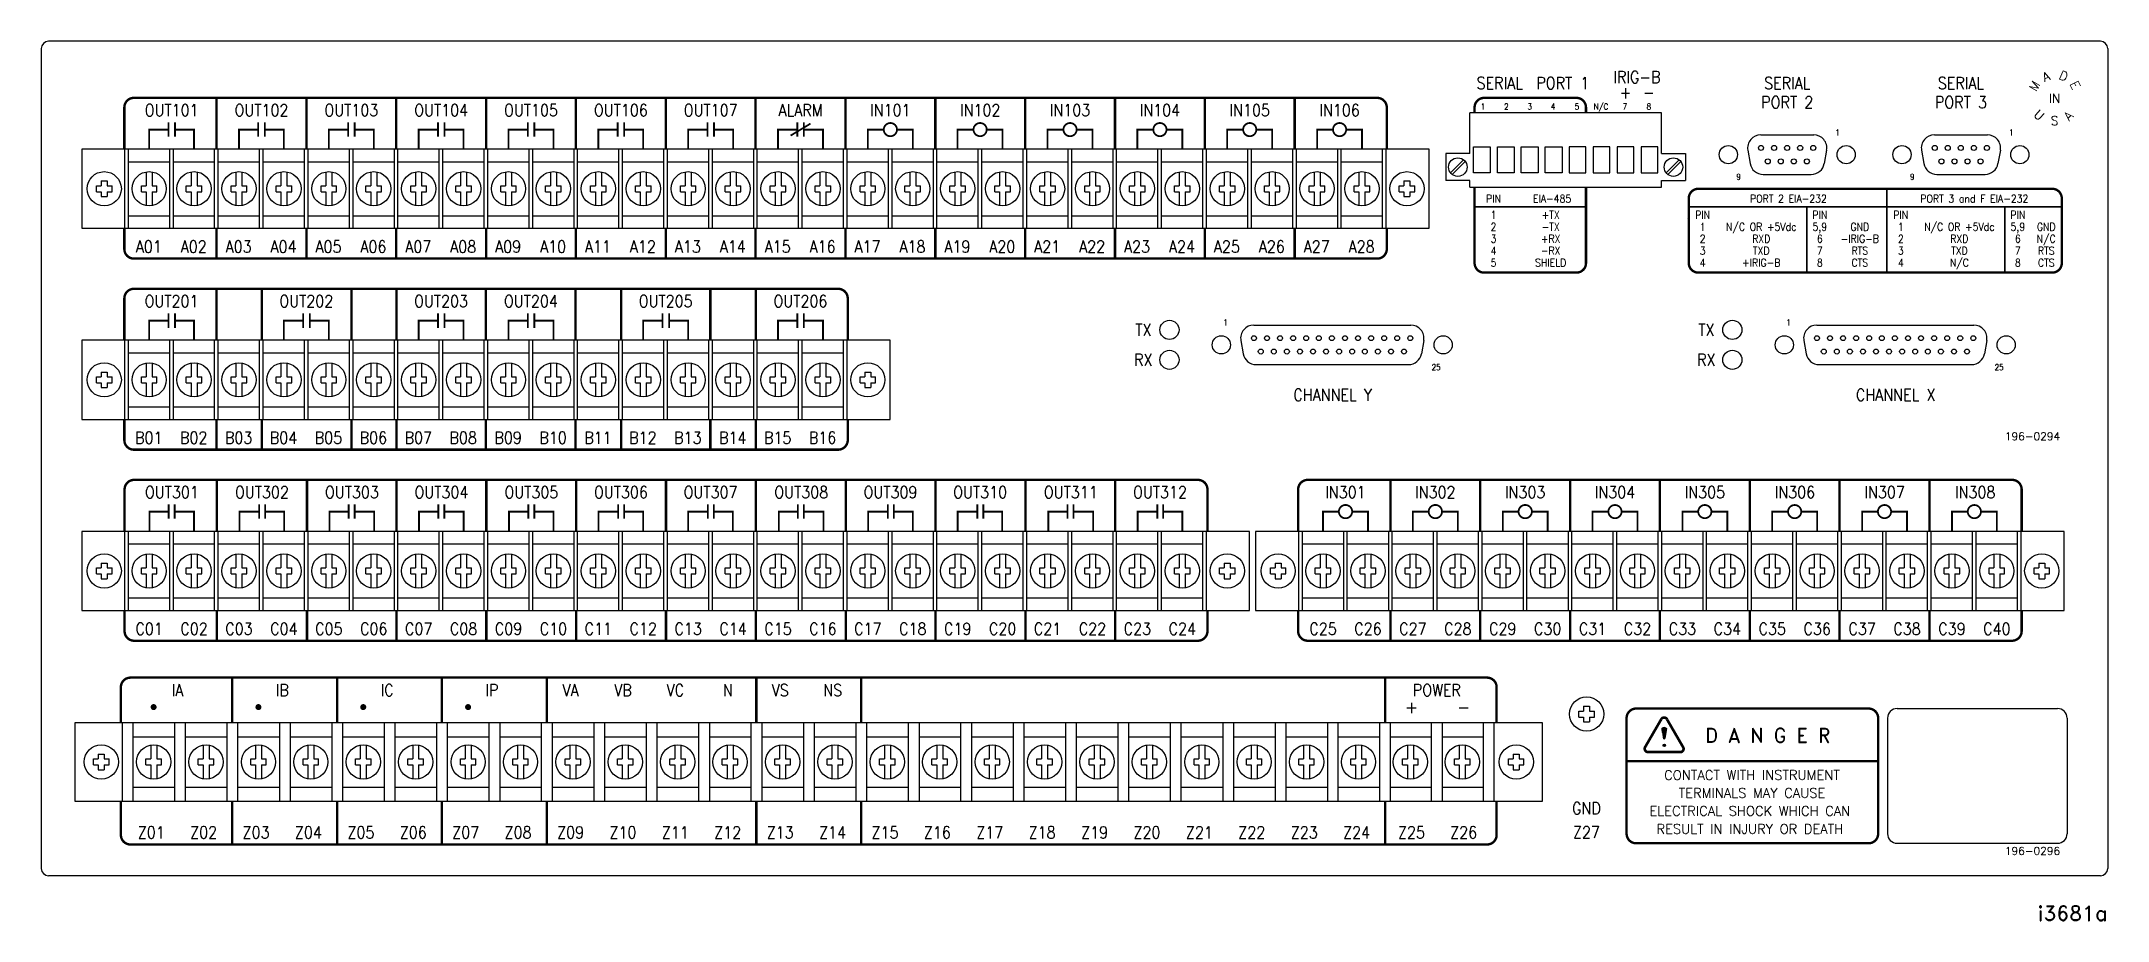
# Model space of a CAD drawing. Extents: x 3.1 to 20.4, y 4.9 to 12.2.
import ezdxf
from ezdxf.enums import TextEntityAlignment as Align

# ---------------------------------------------------------------- set-up
doc = ezdxf.new("R2010")
doc.units = 0
doc.header["$MEASUREMENT"] = 0
doc.layers.get('0').update_dxf_attribs({"linetype": 'CONTINUOUS'})
doc.layers.add('DWG', color=7, linetype='CONTINUOUS')
doc.styles.add('JS', font='ROMANS')
doc.styles.add('ROMAND', font='ROMAND', dxfattribs={"width": 0.875})
doc.styles.add('ROMANS', font='ROMANS')

msp = doc.modelspace()

# ---------------------------------------------------------------- texts
at = {"width": 0.875}
for s, height, style, p in [('SERIAL', 0.1, 'ROMAND', (15.3, 11.835)), ('PORT', 0.1, 'ROMAND', (15.755, 11.835)), ('1', 0.1, 'ROMAND', (16.01, 11.835)), ('SERIAL', 0.1, 'ROMAND', (17.7, 11.835)), ('SERIAL', 0.1, 'ROMAND', (19.15, 11.835)), ('PORT 2', 0.1, 'ROMAND', (17.7, 11.674)), ('PORT 3', 0.1, 'ROMAND', (19.15, 11.674)), ('OUT101', 0.1, 'ROMAND', (4.213, 11.608)), ('OUT102', 0.1, 'ROMAND', (4.963, 11.608)), ('OUT103', 0.1, 'ROMAND', (5.713, 11.608)), ('OUT104', 0.1, 'ROMAND', (6.463, 11.608)), ('OUT105', 0.1, 'ROMAND', (7.213, 11.608)), ('OUT106', 0.1, 'ROMAND', (7.963, 11.608)), ('OUT107', 0.1, 'ROMAND', (8.713, 11.608)), ('ALARM', 0.1, 'ROMAND', (9.463, 11.608)), ('IN101', 0.1, 'ROMAND', (10.213, 11.608)), ('IN102', 0.1, 'ROMAND', (10.963, 11.608)), ('IN103', 0.1, 'ROMAND', (11.713, 11.608)), ('IN104', 0.1, 'ROMAND', (12.463, 11.608)), ('IN105', 0.1, 'ROMAND', (13.213, 11.608)), ('IN106', 0.1, 'ROMAND', (13.963, 11.608)), ('1', 0.05, 'ROMANS', (18.12, 11.447)), ('1', 0.05, 'ROMANS', (19.57, 11.447)), ('9', 0.05, 'ROMANS', (17.294, 11.077)), ('9', 0.05, 'ROMANS', (18.744, 11.077)), ('A01', 0.1, 'ROMAND', (4.022, 10.469)), ('A02', 0.1, 'ROMAND', (4.397, 10.469)), ('A03', 0.1, 'ROMAND', (4.772, 10.469)), ('A04', 0.1, 'ROMAND', (5.147, 10.469)), ('A05', 0.1, 'ROMAND', (5.522, 10.469)), ('A06', 0.1, 'ROMAND', (5.897, 10.469)), ('A07', 0.1, 'ROMAND', (6.272, 10.469)), ('A08', 0.1, 'ROMAND', (6.647, 10.469)), ('A09', 0.1, 'ROMAND', (7.022, 10.469)), ('A10', 0.1, 'ROMAND', (7.397, 10.469)), ('A11', 0.1, 'ROMAND', (7.772, 10.469)), ('A12', 0.1, 'ROMAND', (8.147, 10.469)), ('A13', 0.1, 'ROMAND', (8.522, 10.469)), ('A14', 0.1, 'ROMAND', (8.897, 10.469)), ('A15', 0.1, 'ROMAND', (9.272, 10.469)), ('A16', 0.1, 'ROMAND', (9.647, 10.469)), ('A17', 0.1, 'ROMAND', (10.022, 10.469)), ('A18', 0.1, 'ROMAND', (10.397, 10.469)), ('A19', 0.1, 'ROMAND', (10.772, 10.469)), ('A20', 0.1, 'ROMAND', (11.147, 10.469)), ('A21', 0.1, 'ROMAND', (11.522, 10.469)), ('A22', 0.1, 'ROMAND', (11.897, 10.469)), ('A23', 0.1, 'ROMAND', (12.272, 10.469)), ('A24', 0.1, 'ROMAND', (12.647, 10.469)), ('A25', 0.1, 'ROMAND', (13.022, 10.469)), ('A26', 0.1, 'ROMAND', (13.397, 10.469)), ('A27', 0.1, 'ROMAND', (13.772, 10.469)), ('A28', 0.1, 'ROMAND', (14.147, 10.469)), ('1', 0.05, 'ROMANS', (13.011, 9.861)), ('1', 0.05, 'ROMANS', (17.711, 9.861)), ('25', 0.05, 'ROMANS', (14.769, 9.487)), ('25', 0.05, 'ROMANS', (19.469, 9.487)), ('CHANNEL Y', 0.1, 'ROMAND', (13.905, 9.231)), ('CHANNEL X', 0.1, 'ROMAND', (18.605, 9.231)), ('B01', 0.1, 'ROMAND', (4.022, 8.874)), ('B02', 0.1, 'ROMAND', (4.397, 8.874)), ('B03', 0.1, 'ROMAND', (4.772, 8.874)), ('B04', 0.1, 'ROMAND', (5.147, 8.874)), ('B05', 0.1, 'ROMAND', (5.522, 8.874)), ('B06', 0.1, 'ROMAND', (5.897, 8.874)), ('B07', 0.1, 'ROMAND', (6.272, 8.874)), ('B08', 0.1, 'ROMAND', (6.647, 8.874)), ('B09', 0.1, 'ROMAND', (7.022, 8.874)), ('B10', 0.1, 'ROMAND', (7.397, 8.874)), ('B11', 0.1, 'ROMAND', (7.772, 8.874)), ('B12', 0.1, 'ROMAND', (8.147, 8.874)), ('B13', 0.1, 'ROMAND', (8.522, 8.874)), ('B14', 0.1, 'ROMAND', (8.897, 8.874)), ('B15', 0.1, 'ROMAND', (9.272, 8.874)), ('B16', 0.1, 'ROMAND', (9.647, 8.874)), ('IN301', 0.1, 'ROMAND', (14.012, 8.419)), ('IN302', 0.1, 'ROMAND', (14.762, 8.419)), ('IN303', 0.1, 'ROMAND', (15.512, 8.419)), ('IN304', 0.1, 'ROMAND', (16.262, 8.419)), ('IN305', 0.1, 'ROMAND', (17.012, 8.419)), ('IN306', 0.1, 'ROMAND', (17.764, 8.419)), ('IN307', 0.1, 'ROMAND', (18.513, 8.419)), ('IN308', 0.1, 'ROMAND', (19.269, 8.419)), ('C01', 0.1, 'ROMAND', (4.025, 7.279)), ('C02', 0.1, 'ROMAND', (4.4, 7.279)), ('C03', 0.1, 'ROMAND', (4.775, 7.279)), ('C04', 0.1, 'ROMAND', (5.15, 7.279)), ('C05', 0.1, 'ROMAND', (5.525, 7.279)), ('C06', 0.1, 'ROMAND', (5.9, 7.279)), ('C07', 0.1, 'ROMAND', (6.275, 7.279)), ('C08', 0.1, 'ROMAND', (6.65, 7.279)), ('C09', 0.1, 'ROMAND', (7.025, 7.279)), ('C10', 0.1, 'ROMAND', (7.4, 7.279)), ('C11', 0.1, 'ROMAND', (7.775, 7.279)), ('C12', 0.1, 'ROMAND', (8.15, 7.279)), ('C13', 0.1, 'ROMAND', (8.525, 7.279)), ('C14', 0.1, 'ROMAND', (8.9, 7.279)), ('C15', 0.1, 'ROMAND', (9.275, 7.279)), ('C16', 0.1, 'ROMAND', (9.65, 7.279)), ('C17', 0.1, 'ROMAND', (10.025, 7.279)), ('C18', 0.1, 'ROMAND', (10.4, 7.279)), ('C19', 0.1, 'ROMAND', (10.775, 7.279)), ('C20', 0.1, 'ROMAND', (11.15, 7.279)), ('C21', 0.1, 'ROMAND', (11.525, 7.279)), ('C22', 0.1, 'ROMAND', (11.9, 7.279)), ('C23', 0.1, 'ROMAND', (12.275, 7.279)), ('C24', 0.1, 'ROMAND', (12.65, 7.279)), ('C25', 0.1, 'ROMAND', (13.825, 7.279)), ('C26', 0.1, 'ROMAND', (14.2, 7.279)), ('C27', 0.1, 'ROMAND', (14.575, 7.279)), ('C28', 0.1, 'ROMAND', (14.95, 7.279)), ('C29', 0.1, 'ROMAND', (15.325, 7.279)), ('C30', 0.1, 'ROMAND', (15.7, 7.279)), ('C31', 0.1, 'ROMAND', (16.075, 7.279)), ('C32', 0.1, 'ROMAND', (16.45, 7.279)), ('C33', 0.1, 'ROMAND', (16.825, 7.279)), ('C34', 0.1, 'ROMAND', (17.2, 7.279)), ('C35', 0.1, 'ROMAND', (17.575, 7.279)), ('C36', 0.1, 'ROMAND', (17.95, 7.279)), ('C37', 0.1, 'ROMAND', (18.325, 7.279)), ('C38', 0.1, 'ROMAND', (18.7, 7.279)), ('C39', 0.1, 'ROMAND', (19.075, 7.279)), ('C40', 0.1, 'ROMAND', (19.45, 7.279)), ('IA', 0.1, 'ROMAND', (4.262, 6.767)), ('IB', 0.1, 'ROMAND', (5.137, 6.767)), ('IC', 0.1, 'ROMAND', (6.012, 6.767)), ('IP', 0.1, 'ROMAND', (6.887, 6.767)), ('VA', 0.1, 'ROMAND', (7.543, 6.767)), ('VB', 0.1, 'ROMAND', (7.981, 6.767)), ('VC', 0.1, 'ROMAND', (8.418, 6.767)), ('N', 0.1, 'ROMAND', (8.856, 6.767)), ('VS', 0.1, 'ROMAND', (9.293, 6.767)), ('NS', 0.1, 'ROMAND', (9.731, 6.767))]:
    msp.add_text(s, height=height, dxfattribs=dict(at, style=style)).set_placement(p, align=Align.CENTER)
at = {"linetype": 'CONTINUOUS', "width": 0.875}
for s, height, style, p in [('IRIG-B', 0.1, 'ROMAND', (16.445, 11.885)), ('+', 0.1, 'ROMAND', (16.35, 11.757)), ('-', 0.1, 'ROMAND', (16.545, 11.757)), ('1', 0.05, 'ROMANS', (15.16, 11.663)), ('2', 0.05, 'ROMANS', (15.355, 11.663)), ('3', 0.05, 'ROMANS', (15.55, 11.663)), ('4', 0.05, 'ROMANS', (15.745, 11.663)), ('5', 0.05, 'ROMANS', (15.945, 11.663)), ('N/C', 0.05, 'ROMANS', (16.145, 11.663)), ('7', 0.05, 'ROMANS', (16.345, 11.663)), ('8', 0.05, 'ROMANS', (16.545, 11.663)), ('PIN', 0.065, 'ROMANS', (15.248, 10.887)), ('EIA-485', 0.065, 'ROMANS', (15.737, 10.887)), ('PORT 2 EIA-232', 0.065, 'ROMANS', (17.71, 10.887)), ('PORT 3 and F EIA-232', 0.065, 'ROMANS', (19.262, 10.887)), ('2', 0.065, 'ROMANS', (15.248, 10.652)), ('1', 0.065, 'ROMANS', (15.248, 10.752)), ('+TX', 0.065, 'ROMANS', (15.725, 10.752)), ('-TX', 0.065, 'ROMANS', (15.725, 10.652)), ('PIN', 0.065, 'ROMANS', (16.994, 10.752)), ('1', 0.065, 'ROMANS', (16.994, 10.652)), ('N/C OR +5Vdc', 0.065, 'ROMANS', (17.483, 10.652)), ('5,9', 0.065, 'ROMANS', (17.972, 10.652)), ('PIN', 0.065, 'ROMANS', (17.972, 10.752)), ('GND', 0.065, 'ROMANS', (18.306, 10.652)), ('PIN', 0.065, 'ROMANS', (18.648, 10.752)), ('1', 0.065, 'ROMANS', (18.648, 10.652)), ('N/C OR +5Vdc', 0.065, 'ROMANS', (19.137, 10.652)), ('5,9', 0.065, 'ROMANS', (19.625, 10.652)), ('PIN', 0.065, 'ROMANS', (19.625, 10.752)), ('GND', 0.065, 'ROMANS', (19.862, 10.652)), ('3', 0.065, 'ROMANS', (15.248, 10.552)), ('+RX', 0.065, 'ROMANS', (15.725, 10.552)), ('2', 0.065, 'ROMANS', (16.994, 10.552)), ('RXD', 0.065, 'ROMANS', (17.483, 10.552)), ('6', 0.065, 'ROMANS', (17.972, 10.552)), ('-IRIG-B', 0.065, 'ROMANS', (18.306, 10.552)), ('2', 0.065, 'ROMANS', (18.648, 10.552)), ('RXD', 0.065, 'ROMANS', (19.137, 10.552)), ('6', 0.065, 'ROMANS', (19.625, 10.552)), ('N/C', 0.065, 'ROMANS', (19.862, 10.552)), ('4', 0.065, 'ROMANS', (15.248, 10.452)), ('5', 0.065, 'ROMANS', (15.248, 10.352)), ('SHIELD', 0.065, 'ROMANS', (15.725, 10.352)), ('-RX', 0.065, 'ROMANS', (15.725, 10.452)), ('3', 0.065, 'ROMANS', (16.994, 10.452)), ('4', 0.065, 'ROMANS', (16.994, 10.352)), ('+IRIG-B', 0.065, 'ROMANS', (17.483, 10.352)), ('TXD', 0.065, 'ROMANS', (17.483, 10.452)), ('7', 0.065, 'ROMANS', (17.972, 10.452)), ('8', 0.065, 'ROMANS', (17.972, 10.352)), ('CTS', 0.065, 'ROMANS', (18.306, 10.352)), ('RTS', 0.065, 'ROMANS', (18.306, 10.452)), ('3', 0.065, 'ROMANS', (18.648, 10.452)), ('4', 0.065, 'ROMANS', (18.648, 10.352)), ('N/C', 0.065, 'ROMANS', (19.137, 10.352)), ('TXD', 0.065, 'ROMANS', (19.137, 10.452)), ('7', 0.065, 'ROMANS', (19.625, 10.452)), ('8', 0.065, 'ROMANS', (19.625, 10.352)), ('CTS', 0.065, 'ROMANS', (19.862, 10.352)), ('RTS', 0.065, 'ROMANS', (19.862, 10.452)), ('OUT201', 0.1, 'ROMAND', (4.212, 10.014)), ('OUT202', 0.1, 'ROMAND', (5.337, 10.014)), ('OUT203', 0.1, 'ROMAND', (6.462, 10.014)), ('OUT204', 0.1, 'ROMAND', (7.212, 10.014)), ('OUT205', 0.1, 'ROMAND', (8.337, 10.014)), ('OUT206', 0.1, 'ROMAND', (9.462, 10.014)), ('OUT301', 0.1, 'ROMAND', (4.215, 8.419)), ('OUT302', 0.1, 'ROMAND', (4.967, 8.419)), ('OUT303', 0.1, 'ROMAND', (5.718, 8.419)), ('OUT304', 0.1, 'ROMAND', (6.465, 8.419)), ('OUT305', 0.1, 'ROMAND', (7.216, 8.419)), ('OUT306', 0.1, 'ROMAND', (7.964, 8.419)), ('OUT307', 0.1, 'ROMAND', (8.712, 8.419)), ('OUT308', 0.1, 'ROMAND', (9.469, 8.419)), ('OUT309', 0.1, 'ROMAND', (10.214, 8.419)), ('OUT310', 0.1, 'ROMAND', (10.962, 8.419)), ('OUT311', 0.1, 'ROMAND', (11.719, 8.419)), ('OUT312', 0.1, 'ROMAND', (12.464, 8.419))]:
    msp.add_text(s, height=height, dxfattribs=dict(at, style=style)).set_placement(p, align=Align.CENTER)
at = {"linetype": 'CONTINUOUS', "style": 'ROMAND'}
for s, rotation, p in [('A', 21.3966, (19.847, 11.893)), ('D', 335.9153, (19.962, 11.923)), ('M', 59.4357, (19.777, 11.808)), ('E', 296.5526, (20.056, 11.878)), ('U', 318.0077, (19.751, 11.613)), ('A', 46.4882, (20.055, 11.564))]:
    msp.add_text(s, height=0.075, rotation=rotation, dxfattribs=at).set_placement(p)
for s, height, p in [('IN', 0.075, (19.932, 11.72)), ('S', 0.075, (19.932, 11.533)), ('TERMINALS MAY CAUSE', 0.08, (17.406, 5.918)), ('ELECTRICAL SHOCK WHICH CAN', 0.08, (17.388, 5.768)), ('RESULT IN INJURY OR DEATH', 0.08, (17.388, 5.618))]:
    msp.add_text(s, height=height, dxfattribs=at).set_placement(p, align=Align.CENTER)
at = {"style": 'ROMAND', "width": 0.875}
for s, p in [('TX', (12.325, 9.824)), ('TX', (17.025, 9.824)), ('RX', (12.325, 9.574)), ('RX', (17.025, 9.574)), ('POWER', (14.775, 6.817)), ('Z01', (4.043, 5.629)), ('Z02', (4.48, 5.629)), ('Z03', (4.918, 5.629)), ('Z04', (5.355, 5.629)), ('Z05', (5.793, 5.629)), ('Z06', (6.23, 5.629)), ('Z07', (6.668, 5.629)), ('Z08', (7.105, 5.629)), ('Z09', (7.543, 5.629)), ('Z10', (7.98, 5.629)), ('Z11', (8.418, 5.629)), ('Z12', (8.855, 5.629)), ('Z13', (9.293, 5.629)), ('Z14', (9.73, 5.629)), ('Z15', (10.168, 5.629)), ('Z16', (10.605, 5.629)), ('Z17', (11.043, 5.629)), ('Z18', (11.48, 5.629)), ('Z19', (11.918, 5.629)), ('Z20', (12.355, 5.629)), ('Z21', (12.793, 5.629)), ('Z22', (13.23, 5.629)), ('Z23', (13.668, 5.629)), ('Z24', (14.105, 5.629)), ('Z25', (14.563, 5.629)), ('Z26', (14.999, 5.629))]:
    msp.add_text(s, height=0.1, dxfattribs=at).set_placement(p, align=Align.MIDDLE)
at = {"style": 'JS'}
for s, p in [('196-0294', (19.748, 8.903)), ('196-0296', (19.748, 5.442))]:
    msp.add_text(s, height=0.065, dxfattribs=at).set_placement(p, align=Align.CENTER)
at = {"style": 'ROMAND'}
for s, p in [('+', (14.563, 6.675)), ('-', (14.999, 6.675))]:
    msp.add_text(s, height=0.1, dxfattribs=at).set_placement(p, align=Align.MIDDLE)
at = {"linetype": 'CONTINUOUS', "style": 'ROMAND'}
msp.add_text('D A N G E R', height=0.12, dxfattribs=at).set_placement((17.015, 6.379))
msp.add_text('CONTACT WITH INSTRUMENT', height=0.08, rotation=0.09, dxfattribs=at).set_placement((17.406, 6.068), align=Align.CENTER)
at = {"linetype": 'CONTINUOUS', "style": 'ROMAND', "width": 0.875}
for s, p in [('GND', (16.024, 5.83)), ('Z27', (16.024, 5.63))]:
    msp.add_text(s, height=0.1, dxfattribs=at).set_placement(p, align=Align.MIDDLE)
at = {"layer": 'DWG', "style": 'ROMAND'}
msp.add_text('i3681a', height=0.125, dxfattribs=at).set_placement((20.375, 4.892), align=Align.RIGHT)

# ---------------------------------------------------------------- linework, layer by layer
for p, q in [((3.125, 12.173), (3.125, 5.327)), ((20.315, 12.233), (3.185, 12.233)), ((20.375, 12.173), (20.375, 5.327)), ((3.822, 10.672), (3.822, 11.332)), ((3.852, 10.672), (3.852, 11.332)), ((3.852, 11.227), (4.197, 11.227)), ((4.197, 10.672), (4.197, 11.332)), ((4.227, 10.672), (4.227, 11.332)), ((4.227, 11.227), (4.572, 11.227)), ((4.572, 10.672), (4.572, 11.332)), ((4.602, 10.672), (4.602, 11.332)), ((4.602, 11.227), (4.947, 11.227)), ((4.947, 10.672), (4.947, 11.332)), ((4.977, 10.672), (4.977, 11.332)), ((4.977, 11.227), (5.322, 11.227)), ((5.322, 10.672), (5.322, 11.332)), ((5.352, 10.672), (5.352, 11.332)), ((5.352, 11.227), (5.697, 11.227)), ((5.697, 10.672), (5.697, 11.332)), ((5.727, 10.672), (5.727, 11.332)), ((5.727, 11.227), (6.072, 11.227)), ((6.072, 10.672), (6.072, 11.332)), ((6.102, 10.672), (6.102, 11.332)), ((6.102, 11.227), (6.447, 11.227)), ((6.447, 10.672), (6.447, 11.332)), ((6.477, 10.672), (6.477, 11.332)), ((6.477, 11.227), (6.822, 11.227)), ((6.822, 10.672), (6.822, 11.332)), ((6.852, 10.672), (6.852, 11.332)), ((6.852, 11.227), (7.197, 11.227)), ((7.197, 10.672), (7.197, 11.332)), ((7.227, 10.672), (7.227, 11.332)), ((7.227, 11.227), (7.572, 11.227)), ((7.572, 10.672), (7.572, 11.332)), ((7.602, 10.672), (7.602, 11.332)), ((7.602, 11.227), (7.947, 11.227)), ((7.947, 10.672), (7.947, 11.332)), ((7.977, 10.672), (7.977, 11.332)), ((7.977, 11.227), (8.322, 11.227)), ((8.322, 10.672), (8.322, 11.332)), ((8.352, 10.672), (8.352, 11.332)), ((8.352, 11.227), (8.697, 11.227)), ((8.697, 10.672), (8.697, 11.332)), ((8.727, 10.672), (8.727, 11.332)), ((8.727, 11.227), (9.072, 11.227)), ((9.072, 10.672), (9.072, 11.332)), ((9.102, 10.672), (9.102, 11.332)), ((9.102, 11.227), (9.447, 11.227)), ((9.447, 10.672), (9.447, 11.332)), ((9.477, 10.672), (9.477, 11.332)), ((9.477, 11.227), (9.822, 11.227)), ((9.822, 10.672), (9.822, 11.332)), ((9.852, 10.672), (9.852, 11.332)), ((9.852, 11.227), (10.197, 11.227)), ((10.197, 10.672), (10.197, 11.332)), ((10.227, 10.672), (10.227, 11.332)), ((10.227, 11.227), (10.572, 11.227)), ((10.572, 10.672), (10.572, 11.332)), ((10.602, 10.672), (10.602, 11.332)), ((10.602, 11.227), (10.947, 11.227)), ((10.947, 10.672), (10.947, 11.332)), ((10.977, 10.672), (10.977, 11.332)), ((10.977, 11.227), (11.322, 11.227)), ((11.322, 10.672), (11.322, 11.332)), ((11.352, 10.672), (11.352, 11.332)), ((11.352, 11.227), (11.697, 11.227)), ((11.697, 10.672), (11.697, 11.332)), ((11.727, 10.672), (11.727, 11.332)), ((11.727, 11.227), (12.072, 11.227)), ((12.072, 10.672), (12.072, 11.332)), ((12.102, 10.672), (12.102, 11.332)), ((12.102, 11.227), (12.447, 11.227)), ((12.447, 10.672), (12.447, 11.332)), ((12.477, 10.672), (12.477, 11.332)), ((12.477, 11.227), (12.822, 11.227)), ((12.822, 10.672), (12.822, 11.332)), ((12.852, 10.672), (12.852, 11.332)), ((12.852, 11.227), (13.197, 11.227)), ((13.197, 10.672), (13.197, 11.332)), ((13.227, 10.672), (13.227, 11.332)), ((13.227, 11.227), (13.572, 11.227)), ((13.572, 10.672), (13.572, 11.332)), ((13.602, 10.672), (13.602, 11.332)), ((13.602, 11.227), (13.947, 11.227)), ((13.947, 10.672), (13.947, 11.332)), ((13.977, 10.672), (13.977, 11.332)), ((13.977, 11.227), (14.322, 11.227)), ((14.322, 10.672), (14.322, 11.332)), ((14.352, 10.672), (14.352, 11.332)), ((3.852, 10.777), (4.197, 10.777)), ((4.227, 10.777), (4.572, 10.777)), ((4.602, 10.777), (4.947, 10.777)), ((4.977, 10.777), (5.322, 10.777)), ((5.352, 10.777), (5.697, 10.777)), ((5.727, 10.777), (6.072, 10.777)), ((6.102, 10.777), (6.447, 10.777)), ((6.477, 10.777), (6.822, 10.777)), ((6.852, 10.777), (7.197, 10.777)), ((7.227, 10.777), (7.572, 10.777)), ((7.602, 10.777), (7.947, 10.777)), ((7.977, 10.777), (8.322, 10.777)), ((8.352, 10.777), (8.697, 10.777)), ((8.727, 10.777), (9.072, 10.777)), ((9.102, 10.777), (9.447, 10.777)), ((9.477, 10.777), (9.822, 10.777)), ((9.852, 10.777), (10.197, 10.777)), ((10.227, 10.777), (10.572, 10.777)), ((10.602, 10.777), (10.947, 10.777)), ((10.977, 10.777), (11.322, 10.777)), ((11.352, 10.777), (11.697, 10.777)), ((11.727, 10.777), (12.072, 10.777)), ((12.102, 10.777), (12.447, 10.777)), ((12.477, 10.777), (12.822, 10.777)), ((12.852, 10.777), (13.197, 10.777)), ((13.227, 10.777), (13.572, 10.777)), ((13.602, 10.777), (13.947, 10.777)), ((13.977, 10.777), (14.322, 10.777)), ((3.822, 9.077), (3.822, 9.737)), ((3.852, 9.077), (3.852, 9.737)), ((4.197, 9.077), (4.197, 9.737)), ((4.227, 9.077), (4.227, 9.737)), ((4.572, 9.077), (4.572, 9.737)), ((4.602, 9.077), (4.602, 9.737)), ((4.947, 9.077), (4.947, 9.737)), ((4.977, 9.077), (4.977, 9.737)), ((5.322, 9.077), (5.322, 9.737)), ((5.352, 9.077), (5.352, 9.737)), ((5.697, 9.077), (5.697, 9.737)), ((5.727, 9.077), (5.727, 9.737)), ((6.072, 9.077), (6.072, 9.737)), ((6.102, 9.077), (6.102, 9.737)), ((6.447, 9.077), (6.447, 9.737)), ((6.477, 9.077), (6.477, 9.737)), ((6.822, 9.077), (6.822, 9.737)), ((6.852, 9.077), (6.852, 9.737)), ((7.197, 9.077), (7.197, 9.737)), ((7.227, 9.077), (7.227, 9.737)), ((7.572, 9.077), (7.572, 9.737)), ((7.602, 9.077), (7.602, 9.737)), ((7.947, 9.077), (7.947, 9.737)), ((7.977, 9.077), (7.977, 9.737)), ((8.322, 9.077), (8.322, 9.737)), ((8.352, 9.077), (8.352, 9.737)), ((8.697, 9.077), (8.697, 9.737)), ((8.727, 9.077), (8.727, 9.737)), ((9.072, 9.077), (9.072, 9.737)), ((9.102, 9.077), (9.102, 9.737)), ((9.447, 9.077), (9.447, 9.737)), ((9.477, 9.077), (9.477, 9.737)), ((9.822, 9.077), (9.822, 9.737)), ((9.852, 9.077), (9.852, 9.737)), ((3.852, 9.632), (4.197, 9.632)), ((4.227, 9.632), (4.572, 9.632)), ((4.602, 9.632), (4.947, 9.632)), ((4.977, 9.632), (5.322, 9.632)), ((5.352, 9.632), (5.697, 9.632)), ((5.727, 9.632), (6.072, 9.632)), ((6.102, 9.632), (6.447, 9.632)), ((6.477, 9.632), (6.822, 9.632)), ((6.852, 9.632), (7.197, 9.632)), ((7.227, 9.632), (7.572, 9.632)), ((7.602, 9.632), (7.947, 9.632)), ((7.977, 9.632), (8.322, 9.632)), ((8.352, 9.632), (8.697, 9.632)), ((8.727, 9.632), (9.072, 9.632)), ((9.102, 9.632), (9.447, 9.632)), ((9.477, 9.632), (9.822, 9.632)), ((3.852, 9.182), (4.197, 9.182)), ((4.227, 9.182), (4.572, 9.182)), ((4.602, 9.182), (4.947, 9.182)), ((4.977, 9.182), (5.322, 9.182)), ((5.352, 9.182), (5.697, 9.182)), ((5.727, 9.182), (6.072, 9.182)), ((6.102, 9.182), (6.447, 9.182)), ((6.477, 9.182), (6.822, 9.182)), ((6.852, 9.182), (7.197, 9.182)), ((7.227, 9.182), (7.572, 9.182)), ((7.602, 9.182), (7.947, 9.182)), ((7.977, 9.182), (8.322, 9.182)), ((8.352, 9.182), (8.697, 9.182)), ((8.727, 9.182), (9.072, 9.182)), ((9.102, 9.182), (9.447, 9.182)), ((9.477, 9.182), (9.822, 9.182)), ((3.822, 7.482), (3.822, 8.142)), ((3.852, 7.482), (3.852, 8.142)), ((4.197, 7.482), (4.197, 8.142)), ((4.227, 7.482), (4.227, 8.142)), ((4.572, 7.482), (4.572, 8.142)), ((4.602, 7.482), (4.602, 8.142)), ((4.947, 7.482), (4.947, 8.142)), ((4.977, 7.482), (4.977, 8.142)), ((5.322, 7.482), (5.322, 8.142)), ((5.352, 7.482), (5.352, 8.142)), ((5.697, 7.482), (5.697, 8.142)), ((5.727, 7.482), (5.727, 8.142)), ((6.072, 7.482), (6.072, 8.142)), ((6.102, 7.482), (6.102, 8.142)), ((6.447, 7.482), (6.447, 8.142)), ((6.477, 7.482), (6.477, 8.142)), ((6.822, 7.482), (6.822, 8.142)), ((6.852, 7.482), (6.852, 8.142)), ((7.197, 7.482), (7.197, 8.142)), ((7.227, 7.482), (7.227, 8.142)), ((7.572, 7.482), (7.572, 8.142)), ((7.602, 7.482), (7.602, 8.142)), ((7.947, 7.482), (7.947, 8.142)), ((7.977, 7.482), (7.977, 8.142)), ((8.322, 7.482), (8.322, 8.142)), ((8.352, 7.482), (8.352, 8.142)), ((8.697, 7.482), (8.697, 8.142)), ((8.727, 7.482), (8.727, 8.142)), ((9.072, 7.482), (9.072, 8.142)), ((9.102, 7.482), (9.102, 8.142)), ((9.447, 7.482), (9.447, 8.142)), ((9.477, 7.482), (9.477, 8.142)), ((9.822, 7.482), (9.822, 8.142)), ((9.852, 7.482), (9.852, 8.142)), ((10.197, 7.482), (10.197, 8.142)), ((10.227, 7.482), (10.227, 8.142)), ((10.572, 7.482), (10.572, 8.142)), ((10.602, 7.482), (10.602, 8.142)), ((10.947, 7.482), (10.947, 8.142)), ((10.977, 7.482), (10.977, 8.142)), ((11.322, 7.482), (11.322, 8.142)), ((11.352, 7.482), (11.352, 8.142)), ((11.697, 7.482), (11.697, 8.142)), ((11.727, 7.482), (11.727, 8.142)), ((12.072, 7.482), (12.072, 8.142)), ((12.102, 7.482), (12.102, 8.142)), ((12.447, 7.482), (12.447, 8.142)), ((12.477, 7.482), (12.477, 8.142)), ((12.822, 7.482), (12.822, 8.142)), ((12.852, 7.482), (12.852, 8.142)), ((13.623, 7.482), (13.623, 8.142)), ((13.652, 7.482), (13.652, 8.142)), ((13.998, 7.482), (13.998, 8.142)), ((14.027, 7.482), (14.027, 8.142)), ((14.373, 7.482), (14.373, 8.142)), ((14.402, 7.482), (14.402, 8.142)), ((14.748, 7.482), (14.748, 8.142)), ((14.777, 7.482), (14.777, 8.142)), ((15.123, 7.482), (15.123, 8.142)), ((15.152, 7.482), (15.152, 8.142)), ((15.498, 7.482), (15.498, 8.142)), ((15.527, 7.482), (15.527, 8.142)), ((15.873, 7.482), (15.873, 8.142)), ((15.902, 7.482), (15.902, 8.142)), ((16.247, 7.482), (16.247, 8.142)), ((16.277, 7.482), (16.277, 8.142)), ((16.622, 7.482), (16.622, 8.142)), ((16.652, 7.482), (16.652, 8.142)), ((16.997, 7.482), (16.997, 8.142)), ((17.027, 7.482), (17.027, 8.142)), ((17.372, 7.482), (17.372, 8.142)), ((17.402, 7.482), (17.402, 8.142)), ((17.747, 7.482), (17.747, 8.142)), ((17.777, 7.482), (17.777, 8.142)), ((18.122, 7.482), (18.122, 8.142)), ((18.152, 7.482), (18.152, 8.142)), ((18.497, 7.482), (18.497, 8.142)), ((18.527, 7.482), (18.527, 8.142)), ((18.872, 7.482), (18.872, 8.142)), ((18.902, 7.482), (18.902, 8.142)), ((19.247, 7.482), (19.247, 8.142)), ((19.277, 7.482), (19.277, 8.142)), ((19.622, 7.482), (19.622, 8.142)), ((19.652, 7.482), (19.652, 8.142)), ((3.852, 8.037), (4.197, 8.037)), ((4.227, 8.037), (4.572, 8.037)), ((4.602, 8.037), (4.947, 8.037)), ((4.977, 8.037), (5.322, 8.037)), ((5.352, 8.037), (5.697, 8.037)), ((5.727, 8.037), (6.072, 8.037)), ((6.102, 8.037), (6.447, 8.037)), ((6.477, 8.037), (6.822, 8.037)), ((6.852, 8.037), (7.197, 8.037)), ((7.227, 8.037), (7.572, 8.037)), ((7.602, 8.037), (7.947, 8.037)), ((7.977, 8.037), (8.322, 8.037)), ((8.352, 8.037), (8.697, 8.037)), ((8.727, 8.037), (9.072, 8.037)), ((9.102, 8.037), (9.447, 8.037)), ((9.477, 8.037), (9.822, 8.037)), ((9.852, 8.037), (10.197, 8.037)), ((10.227, 8.037), (10.572, 8.037)), ((10.602, 8.037), (10.947, 8.037)), ((10.977, 8.037), (11.322, 8.037)), ((11.352, 8.037), (11.697, 8.037)), ((11.727, 8.037), (12.072, 8.037)), ((12.102, 8.037), (12.447, 8.037)), ((12.477, 8.037), (12.822, 8.037)), ((13.652, 8.037), (13.998, 8.037)), ((14.027, 8.037), (14.373, 8.037)), ((14.402, 8.037), (14.748, 8.037)), ((14.777, 8.037), (15.123, 8.037)), ((15.152, 8.037), (15.498, 8.037)), ((15.527, 8.037), (15.873, 8.037)), ((15.902, 8.037), (16.247, 8.037)), ((16.277, 8.037), (16.622, 8.037)), ((16.652, 8.037), (16.997, 8.037)), ((17.027, 8.037), (17.372, 8.037)), ((17.402, 8.037), (17.747, 8.037)), ((17.777, 8.037), (18.122, 8.037)), ((18.152, 8.037), (18.497, 8.037)), ((18.527, 8.037), (18.872, 8.037)), ((18.902, 8.037), (19.247, 8.037)), ((19.277, 8.037), (19.622, 8.037)), ((3.852, 7.587), (4.197, 7.587)), ((4.227, 7.587), (4.572, 7.587)), ((4.602, 7.587), (4.947, 7.587)), ((4.977, 7.587), (5.322, 7.587)), ((5.352, 7.587), (5.697, 7.587)), ((5.727, 7.587), (6.072, 7.587)), ((6.102, 7.587), (6.447, 7.587)), ((6.477, 7.587), (6.822, 7.587)), ((6.852, 7.587), (7.197, 7.587)), ((7.227, 7.587), (7.572, 7.587)), ((7.602, 7.587), (7.947, 7.587)), ((7.977, 7.587), (8.322, 7.587)), ((8.352, 7.587), (8.697, 7.587)), ((8.727, 7.587), (9.072, 7.587)), ((9.102, 7.587), (9.447, 7.587)), ((9.477, 7.587), (9.822, 7.587)), ((9.852, 7.587), (10.197, 7.587)), ((10.227, 7.587), (10.572, 7.587)), ((10.602, 7.587), (10.947, 7.587)), ((10.977, 7.587), (11.322, 7.587)), ((11.352, 7.587), (11.697, 7.587)), ((11.727, 7.587), (12.072, 7.587)), ((12.102, 7.587), (12.447, 7.587)), ((12.477, 7.587), (12.822, 7.587)), ((13.652, 7.587), (13.998, 7.587)), ((14.027, 7.587), (14.373, 7.587)), ((14.402, 7.587), (14.748, 7.587)), ((14.777, 7.587), (15.123, 7.587)), ((15.152, 7.587), (15.498, 7.587)), ((15.527, 7.587), (15.873, 7.587)), ((15.902, 7.587), (16.247, 7.587)), ((16.277, 7.587), (16.622, 7.587)), ((16.652, 7.587), (16.997, 7.587)), ((17.027, 7.587), (17.372, 7.587)), ((17.402, 7.587), (17.747, 7.587)), ((17.777, 7.587), (18.122, 7.587)), ((18.152, 7.587), (18.497, 7.587)), ((18.527, 7.587), (18.872, 7.587)), ((18.902, 7.587), (19.247, 7.587)), ((19.277, 7.587), (19.622, 7.587)), ((18.537, 6.583), (18.537, 5.618)), ((18.617, 6.663), (19.957, 6.663)), ((20.037, 6.583), (20.037, 5.618)), ((3.892, 6.427), (4.237, 6.427)), ((4.329, 6.427), (4.674, 6.427)), ((4.766, 6.427), (5.111, 6.427)), ((5.204, 6.427), (5.549, 6.427)), ((5.641, 6.427), (5.986, 6.427)), ((6.079, 6.427), (6.424, 6.427)), ((6.516, 6.427), (6.861, 6.427)), ((6.954, 6.427), (7.299, 6.427)), ((7.391, 6.427), (7.736, 6.427)), ((7.829, 6.427), (8.174, 6.427)), ((8.266, 6.427), (8.611, 6.427)), ((8.704, 6.427), (9.049, 6.427)), ((9.141, 6.427), (9.486, 6.427)), ((9.579, 6.427), (9.924, 6.427)), ((10.016, 6.427), (10.361, 6.427)), ((10.454, 6.427), (10.799, 6.427)), ((10.891, 6.427), (11.236, 6.427)), ((11.329, 6.427), (11.674, 6.427)), ((11.766, 6.427), (12.111, 6.427)), ((12.204, 6.427), (12.549, 6.427)), ((12.641, 6.427), (12.986, 6.427)), ((13.079, 6.427), (13.424, 6.427)), ((13.516, 6.427), (13.861, 6.427)), ((13.949, 6.427), (14.294, 6.427)), ((14.383, 6.427), (14.728, 6.427)), ((14.816, 6.427), (15.161, 6.427)), ((3.892, 6.007), (4.237, 6.007)), ((4.329, 6.007), (4.674, 6.007)), ((4.766, 6.007), (5.111, 6.007)), ((5.204, 6.007), (5.549, 6.007)), ((5.641, 6.007), (5.986, 6.007)), ((6.079, 6.007), (6.424, 6.007)), ((6.516, 6.007), (6.861, 6.007)), ((6.954, 6.007), (7.299, 6.007)), ((7.391, 6.007), (7.736, 6.007)), ((7.829, 6.007), (8.174, 6.007)), ((8.266, 6.007), (8.611, 6.007)), ((8.704, 6.007), (9.049, 6.007)), ((9.141, 6.007), (9.486, 6.007)), ((9.579, 6.007), (9.924, 6.007)), ((10.016, 6.007), (10.361, 6.007)), ((10.454, 6.007), (10.799, 6.007)), ((10.891, 6.007), (11.236, 6.007)), ((11.329, 6.007), (11.674, 6.007)), ((11.766, 6.007), (12.111, 6.007)), ((12.204, 6.007), (12.549, 6.007)), ((12.641, 6.007), (12.986, 6.007)), ((13.079, 6.007), (13.424, 6.007)), ((13.516, 6.007), (13.861, 6.007)), ((13.949, 6.007), (14.294, 6.007)), ((14.383, 6.007), (14.728, 6.007)), ((14.816, 6.007), (15.161, 6.007)), ((18.617, 5.538), (19.957, 5.538)), ((20.315, 5.267), (3.185, 5.267))]:
    msp.add_line(p, q)
at = {"linetype": 'CONTINUOUS', "extrusion": (0, 0, -1)}
for p, q in [((16.65, 11.636), (15.05, 11.636)), ((15.05, 11.296), (14.85, 11.296)), ((14.85, 11.296), (14.85, 11.07)), ((16.65, 11.296), (16.85, 11.296)), ((16.85, 11.296), (16.85, 11.07)), ((15.05, 11.07), (14.85, 11.07)), ((16.65, 11.07), (16.85, 11.07))]:
    msp.add_line(p, q, dxfattribs=at)
at = {"linetype": 'CONTINUOUS'}
for p, q in [((15.05, 11.296), (15.05, 11.636)), ((16.65, 11.296), (16.65, 11.636)), ((14.889, 11.136), (14.997, 11.244)), ((14.903, 11.122), (15.011, 11.23)), ((16.689, 11.136), (16.797, 11.244)), ((16.703, 11.122), (16.811, 11.23)), ((3.625, 11.067), (3.675, 11.067)), ((3.625, 11.067), (3.625, 11.027)), ((3.675, 11.067), (3.675, 11.027)), ((4, 11.143), (4, 11.027)), ((4.05, 11.143), (4.05, 11.027)), ((4.375, 11.143), (4.375, 11.027)), ((4.425, 11.143), (4.425, 11.027)), ((4.75, 11.143), (4.75, 11.027)), ((4.8, 11.143), (4.8, 11.027)), ((5.125, 11.143), (5.125, 11.027)), ((5.175, 11.143), (5.175, 11.027)), ((5.5, 11.143), (5.5, 11.027)), ((5.55, 11.143), (5.55, 11.027)), ((5.875, 11.143), (5.875, 11.027)), ((5.925, 11.143), (5.925, 11.027)), ((6.25, 11.143), (6.25, 11.027)), ((6.3, 11.143), (6.3, 11.027)), ((6.625, 11.143), (6.625, 11.027)), ((6.675, 11.143), (6.675, 11.027)), ((7, 11.143), (7, 11.027)), ((7.05, 11.143), (7.05, 11.027)), ((7.375, 11.143), (7.375, 11.027)), ((7.425, 11.143), (7.425, 11.027)), ((7.75, 11.143), (7.75, 11.027)), ((7.8, 11.143), (7.8, 11.027)), ((8.125, 11.143), (8.125, 11.027)), ((8.175, 11.143), (8.175, 11.027)), ((8.5, 11.143), (8.5, 11.027)), ((8.55, 11.143), (8.55, 11.027)), ((8.875, 11.143), (8.875, 11.027)), ((8.925, 11.143), (8.925, 11.027)), ((9.25, 11.143), (9.25, 11.027)), ((9.3, 11.143), (9.3, 11.027)), ((9.625, 11.143), (9.625, 11.027)), ((9.675, 11.143), (9.675, 11.027)), ((10, 11.143), (10, 11.027)), ((10.05, 11.143), (10.05, 11.027)), ((10.375, 11.143), (10.375, 11.027)), ((10.425, 11.143), (10.425, 11.027)), ((10.75, 11.143), (10.75, 11.027)), ((10.8, 11.143), (10.8, 11.027)), ((11.125, 11.143), (11.125, 11.027)), ((11.175, 11.143), (11.175, 11.027)), ((11.5, 11.143), (11.5, 11.027)), ((11.55, 11.143), (11.55, 11.027)), ((11.875, 11.143), (11.875, 11.027)), ((11.925, 11.143), (11.925, 11.027)), ((12.25, 11.143), (12.25, 11.027)), ((12.3, 11.143), (12.3, 11.027)), ((12.625, 11.143), (12.625, 11.027)), ((12.675, 11.143), (12.675, 11.027)), ((13, 11.143), (13, 11.027)), ((13.05, 11.143), (13.05, 11.027)), ((13.375, 11.143), (13.375, 11.027)), ((13.425, 11.143), (13.425, 11.027)), ((13.75, 11.143), (13.75, 11.027)), ((13.8, 11.143), (13.8, 11.027)), ((14.125, 11.143), (14.125, 11.027)), ((14.175, 11.143), (14.175, 11.027)), ((14.5, 11.067), (14.55, 11.067)), ((14.5, 11.067), (14.5, 11.027)), ((14.55, 11.067), (14.55, 11.027)), ((15.05, 11.016), (15.05, 11.07)), ((16.65, 11.016), (16.65, 11.07)), ((3.585, 11.027), (3.625, 11.027)), ((3.585, 10.977), (3.585, 11.027)), ((3.585, 10.977), (3.625, 10.977)), ((3.625, 10.977), (3.625, 10.937)), ((3.625, 10.937), (3.675, 10.937)), ((3.675, 11.027), (3.715, 11.027)), ((3.675, 10.977), (3.675, 10.937)), ((3.675, 10.977), (3.715, 10.977)), ((3.715, 10.977), (3.715, 11.027)), ((3.96, 11.027), (4, 11.027)), ((3.96, 10.977), (3.96, 11.027)), ((3.96, 10.977), (4, 10.977)), ((4, 10.977), (4, 10.861)), ((4.05, 11.027), (4.09, 11.027)), ((4.05, 10.977), (4.09, 10.977)), ((4.05, 10.977), (4.05, 10.861)), ((4.09, 10.977), (4.09, 11.027)), ((4.335, 11.027), (4.375, 11.027)), ((4.335, 10.977), (4.335, 11.027)), ((4.335, 10.977), (4.375, 10.977)), ((4.375, 10.977), (4.375, 10.861)), ((4.425, 11.027), (4.465, 11.027)), ((4.425, 10.977), (4.465, 10.977)), ((4.425, 10.977), (4.425, 10.861)), ((4.465, 10.977), (4.465, 11.027)), ((4.71, 11.027), (4.75, 11.027)), ((4.71, 10.977), (4.71, 11.027)), ((4.71, 10.977), (4.75, 10.977)), ((4.75, 10.977), (4.75, 10.861)), ((4.8, 11.027), (4.84, 11.027)), ((4.8, 10.977), (4.84, 10.977)), ((4.8, 10.977), (4.8, 10.861)), ((4.84, 10.977), (4.84, 11.027)), ((5.085, 11.027), (5.125, 11.027)), ((5.085, 10.977), (5.085, 11.027)), ((5.085, 10.977), (5.125, 10.977)), ((5.125, 10.977), (5.125, 10.861)), ((5.175, 11.027), (5.215, 11.027)), ((5.175, 10.977), (5.215, 10.977)), ((5.175, 10.977), (5.175, 10.861)), ((5.215, 10.977), (5.215, 11.027)), ((5.46, 11.027), (5.5, 11.027)), ((5.46, 10.977), (5.46, 11.027)), ((5.46, 10.977), (5.5, 10.977)), ((5.5, 10.977), (5.5, 10.861)), ((5.55, 11.027), (5.59, 11.027)), ((5.55, 10.977), (5.59, 10.977)), ((5.55, 10.977), (5.55, 10.861)), ((5.59, 10.977), (5.59, 11.027)), ((5.835, 11.027), (5.875, 11.027)), ((5.835, 10.977), (5.835, 11.027)), ((5.835, 10.977), (5.875, 10.977)), ((5.875, 10.977), (5.875, 10.861)), ((5.925, 11.027), (5.965, 11.027)), ((5.925, 10.977), (5.965, 10.977)), ((5.925, 10.977), (5.925, 10.861)), ((5.965, 10.977), (5.965, 11.027)), ((6.21, 11.027), (6.25, 11.027)), ((6.21, 10.977), (6.21, 11.027)), ((6.21, 10.977), (6.25, 10.977)), ((6.25, 10.977), (6.25, 10.861)), ((6.3, 11.027), (6.34, 11.027)), ((6.3, 10.977), (6.34, 10.977)), ((6.3, 10.977), (6.3, 10.861)), ((6.34, 10.977), (6.34, 11.027)), ((6.585, 11.027), (6.625, 11.027)), ((6.585, 10.977), (6.585, 11.027)), ((6.585, 10.977), (6.625, 10.977)), ((6.625, 10.977), (6.625, 10.861)), ((6.675, 11.027), (6.715, 11.027)), ((6.675, 10.977), (6.715, 10.977)), ((6.675, 10.977), (6.675, 10.861)), ((6.715, 10.977), (6.715, 11.027)), ((6.96, 11.027), (7, 11.027)), ((6.96, 10.977), (6.96, 11.027)), ((6.96, 10.977), (7, 10.977)), ((7, 10.977), (7, 10.861)), ((7.05, 11.027), (7.09, 11.027)), ((7.05, 10.977), (7.09, 10.977)), ((7.05, 10.977), (7.05, 10.861)), ((7.09, 10.977), (7.09, 11.027)), ((7.335, 11.027), (7.375, 11.027)), ((7.335, 10.977), (7.335, 11.027)), ((7.335, 10.977), (7.375, 10.977)), ((7.375, 10.977), (7.375, 10.861)), ((7.425, 11.027), (7.465, 11.027)), ((7.425, 10.977), (7.465, 10.977)), ((7.425, 10.977), (7.425, 10.861)), ((7.465, 10.977), (7.465, 11.027)), ((7.71, 11.027), (7.75, 11.027)), ((7.71, 10.977), (7.71, 11.027)), ((7.71, 10.977), (7.75, 10.977)), ((7.75, 10.977), (7.75, 10.861)), ((7.8, 11.027), (7.84, 11.027)), ((7.8, 10.977), (7.84, 10.977)), ((7.8, 10.977), (7.8, 10.861)), ((7.84, 10.977), (7.84, 11.027)), ((8.085, 11.027), (8.125, 11.027)), ((8.085, 10.977), (8.085, 11.027)), ((8.085, 10.977), (8.125, 10.977)), ((8.125, 10.977), (8.125, 10.861)), ((8.175, 11.027), (8.215, 11.027)), ((8.175, 10.977), (8.215, 10.977)), ((8.175, 10.977), (8.175, 10.861)), ((8.215, 10.977), (8.215, 11.027)), ((8.46, 11.027), (8.5, 11.027)), ((8.46, 10.977), (8.46, 11.027)), ((8.46, 10.977), (8.5, 10.977)), ((8.5, 10.977), (8.5, 10.861)), ((8.55, 11.027), (8.59, 11.027)), ((8.55, 10.977), (8.59, 10.977)), ((8.55, 10.977), (8.55, 10.861)), ((8.59, 10.977), (8.59, 11.027)), ((8.835, 11.027), (8.875, 11.027)), ((8.835, 10.977), (8.835, 11.027)), ((8.835, 10.977), (8.875, 10.977)), ((8.875, 10.977), (8.875, 10.861)), ((8.925, 11.027), (8.965, 11.027)), ((8.925, 10.977), (8.965, 10.977)), ((8.925, 10.977), (8.925, 10.861)), ((8.965, 10.977), (8.965, 11.027)), ((9.21, 11.027), (9.25, 11.027)), ((9.21, 10.977), (9.21, 11.027)), ((9.21, 10.977), (9.25, 10.977)), ((9.25, 10.977), (9.25, 10.861)), ((9.3, 11.027), (9.34, 11.027)), ((9.3, 10.977), (9.34, 10.977)), ((9.3, 10.977), (9.3, 10.861)), ((9.34, 10.977), (9.34, 11.027)), ((9.585, 11.027), (9.625, 11.027)), ((9.585, 10.977), (9.585, 11.027)), ((9.585, 10.977), (9.625, 10.977)), ((9.625, 10.977), (9.625, 10.861)), ((9.675, 11.027), (9.715, 11.027)), ((9.675, 10.977), (9.715, 10.977)), ((9.675, 10.977), (9.675, 10.861)), ((9.715, 10.977), (9.715, 11.027)), ((9.96, 11.027), (10, 11.027)), ((9.96, 10.977), (9.96, 11.027)), ((9.96, 10.977), (10, 10.977)), ((10, 10.977), (10, 10.861)), ((10.05, 11.027), (10.09, 11.027)), ((10.05, 10.977), (10.09, 10.977)), ((10.05, 10.977), (10.05, 10.861)), ((10.09, 10.977), (10.09, 11.027)), ((10.335, 11.027), (10.375, 11.027)), ((10.335, 10.977), (10.335, 11.027)), ((10.335, 10.977), (10.375, 10.977)), ((10.375, 10.977), (10.375, 10.861)), ((10.425, 11.027), (10.465, 11.027)), ((10.425, 10.977), (10.465, 10.977)), ((10.425, 10.977), (10.425, 10.861)), ((10.465, 10.977), (10.465, 11.027)), ((10.71, 11.027), (10.75, 11.027)), ((10.71, 10.977), (10.71, 11.027)), ((10.71, 10.977), (10.75, 10.977)), ((10.75, 10.977), (10.75, 10.861)), ((10.8, 11.027), (10.84, 11.027)), ((10.8, 10.977), (10.84, 10.977)), ((10.8, 10.977), (10.8, 10.861)), ((10.84, 10.977), (10.84, 11.027)), ((11.085, 11.027), (11.125, 11.027)), ((11.085, 10.977), (11.085, 11.027)), ((11.085, 10.977), (11.125, 10.977)), ((11.125, 10.977), (11.125, 10.861)), ((11.175, 11.027), (11.215, 11.027)), ((11.175, 10.977), (11.215, 10.977)), ((11.175, 10.977), (11.175, 10.861)), ((11.215, 10.977), (11.215, 11.027)), ((11.46, 11.027), (11.5, 11.027)), ((11.46, 10.977), (11.46, 11.027)), ((11.46, 10.977), (11.5, 10.977)), ((11.5, 10.977), (11.5, 10.861)), ((11.55, 11.027), (11.59, 11.027)), ((11.55, 10.977), (11.59, 10.977)), ((11.55, 10.977), (11.55, 10.861)), ((11.59, 10.977), (11.59, 11.027)), ((11.835, 11.027), (11.875, 11.027)), ((11.835, 10.977), (11.835, 11.027)), ((11.835, 10.977), (11.875, 10.977)), ((11.875, 10.977), (11.875, 10.861)), ((11.925, 11.027), (11.965, 11.027)), ((11.925, 10.977), (11.965, 10.977)), ((11.925, 10.977), (11.925, 10.861)), ((11.965, 10.977), (11.965, 11.027)), ((12.21, 11.027), (12.25, 11.027)), ((12.21, 10.977), (12.21, 11.027)), ((12.21, 10.977), (12.25, 10.977)), ((12.25, 10.977), (12.25, 10.861)), ((12.3, 11.027), (12.34, 11.027)), ((12.3, 10.977), (12.34, 10.977)), ((12.3, 10.977), (12.3, 10.861)), ((12.34, 10.977), (12.34, 11.027)), ((12.585, 11.027), (12.625, 11.027)), ((12.585, 10.977), (12.585, 11.027)), ((12.585, 10.977), (12.625, 10.977)), ((12.625, 10.977), (12.625, 10.861)), ((12.675, 11.027), (12.715, 11.027)), ((12.675, 10.977), (12.715, 10.977)), ((12.675, 10.977), (12.675, 10.861)), ((12.715, 10.977), (12.715, 11.027)), ((12.96, 11.027), (13, 11.027)), ((12.96, 10.977), (12.96, 11.027)), ((12.96, 10.977), (13, 10.977)), ((13, 10.977), (13, 10.861)), ((13.05, 11.027), (13.09, 11.027)), ((13.05, 10.977), (13.09, 10.977)), ((13.05, 10.977), (13.05, 10.861)), ((13.09, 10.977), (13.09, 11.027)), ((13.335, 11.027), (13.375, 11.027)), ((13.335, 10.977), (13.335, 11.027)), ((13.335, 10.977), (13.375, 10.977)), ((13.375, 10.977), (13.375, 10.861)), ((13.425, 11.027), (13.465, 11.027)), ((13.425, 10.977), (13.465, 10.977)), ((13.425, 10.977), (13.425, 10.861)), ((13.465, 10.977), (13.465, 11.027)), ((13.71, 11.027), (13.75, 11.027)), ((13.71, 10.977), (13.71, 11.027)), ((13.71, 10.977), (13.75, 10.977)), ((13.75, 10.977), (13.75, 10.861)), ((13.8, 11.027), (13.84, 11.027)), ((13.8, 10.977), (13.84, 10.977)), ((13.8, 10.977), (13.8, 10.861)), ((13.84, 10.977), (13.84, 11.027)), ((14.085, 11.027), (14.125, 11.027)), ((14.085, 10.977), (14.085, 11.027)), ((14.085, 10.977), (14.125, 10.977)), ((14.125, 10.977), (14.125, 10.861)), ((14.175, 11.027), (14.215, 11.027)), ((14.175, 10.977), (14.215, 10.977)), ((14.175, 10.977), (14.175, 10.861)), ((14.215, 10.977), (14.215, 11.027)), ((14.46, 11.027), (14.5, 11.027)), ((14.46, 10.977), (14.46, 11.027)), ((14.46, 10.977), (14.5, 10.977)), ((14.5, 10.977), (14.5, 10.937)), ((14.5, 10.937), (14.55, 10.937)), ((14.55, 11.027), (14.59, 11.027)), ((14.55, 10.977), (14.59, 10.977)), ((14.55, 10.977), (14.55, 10.937)), ((14.59, 10.977), (14.59, 11.027)), ((15.05, 11.016), (16.65, 11.016)), ((16.868, 10.752), (16.868, 10.752)), ((4, 9.548), (4, 9.432)), ((4.05, 9.548), (4.05, 9.432)), ((4.375, 9.548), (4.375, 9.432)), ((4.425, 9.548), (4.425, 9.432)), ((4.75, 9.548), (4.75, 9.432)), ((4.8, 9.548), (4.8, 9.432)), ((5.125, 9.548), (5.125, 9.432)), ((5.175, 9.548), (5.175, 9.432)), ((5.5, 9.548), (5.5, 9.432)), ((5.55, 9.548), (5.55, 9.432)), ((5.875, 9.548), (5.875, 9.432)), ((5.925, 9.548), (5.925, 9.432)), ((6.25, 9.548), (6.25, 9.432)), ((6.3, 9.548), (6.3, 9.432)), ((6.625, 9.548), (6.625, 9.432)), ((6.675, 9.548), (6.675, 9.432)), ((7, 9.548), (7, 9.432)), ((7.05, 9.548), (7.05, 9.432)), ((7.375, 9.548), (7.375, 9.432)), ((7.425, 9.548), (7.425, 9.432)), ((7.75, 9.548), (7.75, 9.432)), ((7.8, 9.548), (7.8, 9.432)), ((8.125, 9.548), (8.125, 9.432)), ((8.175, 9.548), (8.175, 9.432)), ((8.5, 9.548), (8.5, 9.432)), ((8.55, 9.548), (8.55, 9.432)), ((8.875, 9.548), (8.875, 9.432)), ((8.925, 9.548), (8.925, 9.432)), ((9.25, 9.548), (9.25, 9.432)), ((9.3, 9.548), (9.3, 9.432)), ((9.625, 9.548), (9.625, 9.432)), ((9.675, 9.548), (9.675, 9.432)), ((3.585, 9.432), (3.625, 9.432)), ((3.585, 9.382), (3.585, 9.432)), ((3.585, 9.382), (3.625, 9.382)), ((3.625, 9.472), (3.625, 9.432)), ((3.625, 9.472), (3.675, 9.472)), ((3.625, 9.382), (3.625, 9.342)), ((3.625, 9.342), (3.675, 9.342)), ((3.675, 9.472), (3.675, 9.432)), ((3.675, 9.432), (3.715, 9.432)), ((3.675, 9.382), (3.675, 9.342)), ((3.675, 9.382), (3.715, 9.382)), ((3.715, 9.382), (3.715, 9.432)), ((3.96, 9.432), (4, 9.432)), ((3.96, 9.382), (3.96, 9.432)), ((3.96, 9.382), (4, 9.382)), ((4, 9.382), (4, 9.266)), ((4.05, 9.432), (4.09, 9.432)), ((4.05, 9.382), (4.09, 9.382)), ((4.05, 9.382), (4.05, 9.266)), ((4.09, 9.382), (4.09, 9.432)), ((4.335, 9.432), (4.375, 9.432)), ((4.335, 9.382), (4.335, 9.432)), ((4.335, 9.382), (4.375, 9.382)), ((4.375, 9.382), (4.375, 9.266)), ((4.425, 9.432), (4.465, 9.432)), ((4.425, 9.382), (4.465, 9.382)), ((4.425, 9.382), (4.425, 9.266)), ((4.465, 9.382), (4.465, 9.432)), ((4.71, 9.432), (4.75, 9.432)), ((4.71, 9.382), (4.71, 9.432)), ((4.71, 9.382), (4.75, 9.382)), ((4.75, 9.382), (4.75, 9.266)), ((4.8, 9.432), (4.84, 9.432)), ((4.8, 9.382), (4.84, 9.382)), ((4.8, 9.382), (4.8, 9.266)), ((4.84, 9.382), (4.84, 9.432)), ((5.085, 9.432), (5.125, 9.432)), ((5.085, 9.382), (5.085, 9.432)), ((5.085, 9.382), (5.125, 9.382)), ((5.125, 9.382), (5.125, 9.266)), ((5.175, 9.432), (5.215, 9.432)), ((5.175, 9.382), (5.215, 9.382)), ((5.175, 9.382), (5.175, 9.266)), ((5.215, 9.382), (5.215, 9.432)), ((5.46, 9.432), (5.5, 9.432)), ((5.46, 9.382), (5.46, 9.432)), ((5.46, 9.382), (5.5, 9.382)), ((5.5, 9.382), (5.5, 9.266)), ((5.55, 9.432), (5.59, 9.432)), ((5.55, 9.382), (5.59, 9.382)), ((5.55, 9.382), (5.55, 9.266)), ((5.59, 9.382), (5.59, 9.432)), ((5.835, 9.382), (5.835, 9.432)), ((5.835, 9.432), (5.875, 9.432)), ((5.835, 9.382), (5.875, 9.382)), ((5.875, 9.382), (5.875, 9.266)), ((5.925, 9.432), (5.965, 9.432)), ((5.925, 9.382), (5.965, 9.382)), ((5.925, 9.382), (5.925, 9.266)), ((5.965, 9.382), (5.965, 9.432)), ((6.21, 9.432), (6.25, 9.432)), ((6.21, 9.382), (6.21, 9.432)), ((6.21, 9.382), (6.25, 9.382)), ((6.25, 9.382), (6.25, 9.266)), ((6.3, 9.432), (6.34, 9.432)), ((6.3, 9.382), (6.34, 9.382)), ((6.3, 9.382), (6.3, 9.266)), ((6.34, 9.382), (6.34, 9.432)), ((6.585, 9.382), (6.585, 9.432)), ((6.585, 9.432), (6.625, 9.432)), ((6.585, 9.382), (6.625, 9.382)), ((6.625, 9.382), (6.625, 9.266)), ((6.675, 9.432), (6.715, 9.432)), ((6.675, 9.382), (6.715, 9.382)), ((6.675, 9.382), (6.675, 9.266)), ((6.715, 9.382), (6.715, 9.432)), ((6.96, 9.382), (6.96, 9.432)), ((6.96, 9.432), (7, 9.432)), ((6.96, 9.382), (7, 9.382)), ((7, 9.382), (7, 9.266)), ((7.05, 9.432), (7.09, 9.432)), ((7.05, 9.382), (7.09, 9.382)), ((7.05, 9.382), (7.05, 9.266)), ((7.09, 9.382), (7.09, 9.432)), ((7.335, 9.432), (7.375, 9.432)), ((7.335, 9.382), (7.335, 9.432)), ((7.335, 9.382), (7.375, 9.382)), ((7.375, 9.382), (7.375, 9.266)), ((7.425, 9.432), (7.465, 9.432)), ((7.425, 9.382), (7.425, 9.266)), ((7.425, 9.382), (7.465, 9.382)), ((7.465, 9.382), (7.465, 9.432)), ((7.71, 9.432), (7.75, 9.432)), ((7.71, 9.382), (7.71, 9.432)), ((7.71, 9.382), (7.75, 9.382)), ((7.75, 9.382), (7.75, 9.266)), ((7.8, 9.432), (7.84, 9.432)), ((7.8, 9.382), (7.84, 9.382)), ((7.8, 9.382), (7.8, 9.266)), ((7.84, 9.382), (7.84, 9.432)), ((8.085, 9.432), (8.125, 9.432)), ((8.085, 9.382), (8.085, 9.432)), ((8.085, 9.382), (8.125, 9.382)), ((8.125, 9.382), (8.125, 9.266)), ((8.175, 9.432), (8.215, 9.432)), ((8.175, 9.382), (8.215, 9.382)), ((8.175, 9.382), (8.175, 9.266)), ((8.215, 9.382), (8.215, 9.432)), ((8.46, 9.432), (8.5, 9.432)), ((8.46, 9.382), (8.46, 9.432)), ((8.46, 9.382), (8.5, 9.382)), ((8.5, 9.382), (8.5, 9.266)), ((8.55, 9.432), (8.59, 9.432)), ((8.55, 9.382), (8.59, 9.382)), ((8.55, 9.382), (8.55, 9.266)), ((8.59, 9.382), (8.59, 9.432)), ((8.835, 9.432), (8.875, 9.432)), ((8.835, 9.382), (8.835, 9.432)), ((8.835, 9.382), (8.875, 9.382)), ((8.875, 9.382), (8.875, 9.266)), ((8.925, 9.432), (8.965, 9.432)), ((8.925, 9.382), (8.965, 9.382)), ((8.925, 9.382), (8.925, 9.266)), ((8.965, 9.382), (8.965, 9.432)), ((9.21, 9.432), (9.25, 9.432)), ((9.21, 9.382), (9.21, 9.432)), ((9.21, 9.382), (9.25, 9.382)), ((9.25, 9.382), (9.25, 9.266)), ((9.3, 9.432), (9.34, 9.432)), ((9.3, 9.382), (9.34, 9.382)), ((9.3, 9.382), (9.3, 9.266)), ((9.34, 9.382), (9.34, 9.432)), ((9.585, 9.432), (9.625, 9.432)), ((9.585, 9.382), (9.585, 9.432)), ((9.585, 9.382), (9.625, 9.382)), ((9.625, 9.382), (9.625, 9.266)), ((9.675, 9.432), (9.715, 9.432)), ((9.675, 9.382), (9.715, 9.382)), ((9.675, 9.382), (9.675, 9.266)), ((9.715, 9.382), (9.715, 9.432)), ((9.96, 9.382), (9.96, 9.432)), ((9.96, 9.432), (10, 9.432)), ((9.96, 9.382), (10, 9.382)), ((10, 9.472), (10, 9.432)), ((10, 9.472), (10.05, 9.472)), ((10, 9.382), (10, 9.342)), ((10, 9.342), (10.05, 9.342)), ((10.05, 9.472), (10.05, 9.432)), ((10.05, 9.432), (10.09, 9.432)), ((10.05, 9.382), (10.05, 9.342)), ((10.05, 9.382), (10.09, 9.382)), ((10.09, 9.382), (10.09, 9.432)), ((4, 7.953), (4, 7.837)), ((4.05, 7.953), (4.05, 7.837)), ((4.375, 7.953), (4.375, 7.837)), ((4.425, 7.953), (4.425, 7.837)), ((4.75, 7.953), (4.75, 7.837)), ((4.8, 7.953), (4.8, 7.837)), ((5.125, 7.953), (5.125, 7.837)), ((5.175, 7.953), (5.175, 7.837)), ((5.5, 7.953), (5.5, 7.837)), ((5.55, 7.953), (5.55, 7.837)), ((5.875, 7.953), (5.875, 7.837)), ((5.925, 7.953), (5.925, 7.837)), ((6.25, 7.953), (6.25, 7.837)), ((6.3, 7.953), (6.3, 7.837)), ((6.625, 7.953), (6.625, 7.837)), ((6.675, 7.953), (6.675, 7.837)), ((7, 7.953), (7, 7.837)), ((7.05, 7.953), (7.05, 7.837)), ((7.375, 7.953), (7.375, 7.837)), ((7.425, 7.953), (7.425, 7.837)), ((7.75, 7.953), (7.75, 7.837)), ((7.8, 7.953), (7.8, 7.837)), ((8.125, 7.953), (8.125, 7.837)), ((8.175, 7.953), (8.175, 7.837)), ((8.5, 7.953), (8.5, 7.837)), ((8.55, 7.953), (8.55, 7.837)), ((8.875, 7.953), (8.875, 7.837)), ((8.925, 7.953), (8.925, 7.837)), ((9.25, 7.953), (9.25, 7.837)), ((9.3, 7.953), (9.3, 7.837)), ((9.625, 7.953), (9.625, 7.837)), ((9.675, 7.953), (9.675, 7.837)), ((10, 7.953), (10, 7.837)), ((10.05, 7.953), (10.05, 7.837)), ((10.375, 7.953), (10.375, 7.837)), ((10.425, 7.953), (10.425, 7.837)), ((10.75, 7.953), (10.75, 7.837)), ((10.8, 7.953), (10.8, 7.837)), ((11.125, 7.953), (11.125, 7.837)), ((11.175, 7.953), (11.175, 7.837)), ((11.5, 7.953), (11.5, 7.837)), ((11.55, 7.953), (11.55, 7.837)), ((11.875, 7.953), (11.875, 7.837)), ((11.925, 7.953), (11.925, 7.837)), ((12.25, 7.953), (12.25, 7.837)), ((12.3, 7.953), (12.3, 7.837)), ((12.625, 7.953), (12.625, 7.837)), ((12.675, 7.953), (12.675, 7.837)), ((13.8, 7.953), (13.8, 7.837)), ((13.85, 7.953), (13.85, 7.837)), ((14.175, 7.953), (14.175, 7.837)), ((14.225, 7.953), (14.225, 7.837)), ((14.55, 7.953), (14.55, 7.837)), ((14.6, 7.953), (14.6, 7.837)), ((14.925, 7.953), (14.925, 7.837)), ((14.975, 7.953), (14.975, 7.837)), ((15.3, 7.953), (15.3, 7.837)), ((15.35, 7.953), (15.35, 7.837)), ((15.675, 7.953), (15.675, 7.837)), ((15.725, 7.953), (15.725, 7.837)), ((16.05, 7.953), (16.05, 7.837)), ((16.1, 7.953), (16.1, 7.837)), ((16.425, 7.953), (16.425, 7.837)), ((16.475, 7.953), (16.475, 7.837)), ((16.8, 7.953), (16.8, 7.837)), ((16.85, 7.953), (16.85, 7.837)), ((17.175, 7.953), (17.175, 7.837)), ((17.225, 7.953), (17.225, 7.837)), ((17.55, 7.953), (17.55, 7.837)), ((17.6, 7.953), (17.6, 7.837)), ((17.925, 7.953), (17.925, 7.837)), ((17.975, 7.953), (17.975, 7.837)), ((18.3, 7.953), (18.3, 7.837)), ((18.35, 7.953), (18.35, 7.837)), ((18.675, 7.953), (18.675, 7.837)), ((18.725, 7.953), (18.725, 7.837)), ((19.05, 7.953), (19.05, 7.837)), ((19.1, 7.953), (19.1, 7.837)), ((19.425, 7.953), (19.425, 7.837)), ((19.475, 7.953), (19.475, 7.837)), ((3.585, 7.787), (3.585, 7.837)), ((3.585, 7.837), (3.625, 7.837)), ((3.585, 7.787), (3.625, 7.787)), ((3.625, 7.877), (3.625, 7.837)), ((3.625, 7.877), (3.675, 7.877)), ((3.625, 7.787), (3.625, 7.747)), ((3.675, 7.877), (3.675, 7.837)), ((3.675, 7.837), (3.715, 7.837)), ((3.675, 7.787), (3.715, 7.787)), ((3.675, 7.787), (3.675, 7.747)), ((3.715, 7.787), (3.715, 7.837)), ((3.96, 7.787), (3.96, 7.837)), ((3.96, 7.837), (4, 7.837)), ((3.96, 7.787), (4, 7.787)), ((4, 7.787), (4, 7.671)), ((4.05, 7.837), (4.09, 7.837)), ((4.05, 7.787), (4.05, 7.671)), ((4.05, 7.787), (4.09, 7.787)), ((4.09, 7.787), (4.09, 7.837)), ((4.335, 7.787), (4.335, 7.837)), ((4.335, 7.837), (4.375, 7.837)), ((4.335, 7.787), (4.375, 7.787)), ((4.375, 7.787), (4.375, 7.671)), ((4.425, 7.837), (4.465, 7.837)), ((4.425, 7.787), (4.425, 7.671)), ((4.425, 7.787), (4.465, 7.787)), ((4.465, 7.787), (4.465, 7.837)), ((4.71, 7.787), (4.71, 7.837)), ((4.71, 7.837), (4.75, 7.837)), ((4.71, 7.787), (4.75, 7.787)), ((4.75, 7.787), (4.75, 7.671)), ((4.8, 7.837), (4.84, 7.837)), ((4.8, 7.787), (4.8, 7.671)), ((4.8, 7.787), (4.84, 7.787)), ((4.84, 7.787), (4.84, 7.837)), ((5.085, 7.837), (5.125, 7.837)), ((5.085, 7.787), (5.085, 7.837)), ((5.085, 7.787), (5.125, 7.787)), ((5.125, 7.787), (5.125, 7.671)), ((5.175, 7.837), (5.215, 7.837)), ((5.175, 7.787), (5.175, 7.671)), ((5.175, 7.787), (5.215, 7.787)), ((5.215, 7.787), (5.215, 7.837)), ((5.46, 7.787), (5.46, 7.837)), ((5.46, 7.837), (5.5, 7.837)), ((5.46, 7.787), (5.5, 7.787)), ((5.5, 7.787), (5.5, 7.671)), ((5.55, 7.837), (5.59, 7.837)), ((5.55, 7.787), (5.55, 7.671)), ((5.55, 7.787), (5.59, 7.787)), ((5.59, 7.787), (5.59, 7.837)), ((5.835, 7.787), (5.835, 7.837)), ((5.835, 7.837), (5.875, 7.837)), ((5.835, 7.787), (5.875, 7.787)), ((5.875, 7.787), (5.875, 7.671)), ((5.925, 7.837), (5.965, 7.837)), ((5.925, 7.787), (5.925, 7.671)), ((5.925, 7.787), (5.965, 7.787)), ((5.965, 7.787), (5.965, 7.837)), ((6.21, 7.837), (6.25, 7.837)), ((6.21, 7.787), (6.21, 7.837)), ((6.21, 7.787), (6.25, 7.787)), ((6.25, 7.787), (6.25, 7.671)), ((6.3, 7.837), (6.34, 7.837)), ((6.3, 7.787), (6.3, 7.671)), ((6.3, 7.787), (6.34, 7.787)), ((6.34, 7.787), (6.34, 7.837)), ((6.585, 7.837), (6.625, 7.837)), ((6.585, 7.787), (6.585, 7.837)), ((6.585, 7.787), (6.625, 7.787)), ((6.625, 7.787), (6.625, 7.671)), ((6.675, 7.837), (6.715, 7.837)), ((6.675, 7.787), (6.715, 7.787)), ((6.675, 7.787), (6.675, 7.671)), ((6.715, 7.787), (6.715, 7.837)), ((6.96, 7.787), (6.96, 7.837)), ((6.96, 7.837), (7, 7.837)), ((6.96, 7.787), (7, 7.787)), ((7, 7.787), (7, 7.671)), ((7.05, 7.837), (7.09, 7.837)), ((7.05, 7.787), (7.05, 7.671)), ((7.05, 7.787), (7.09, 7.787)), ((7.09, 7.787), (7.09, 7.837)), ((7.335, 7.787), (7.335, 7.837)), ((7.335, 7.837), (7.375, 7.837)), ((7.335, 7.787), (7.375, 7.787)), ((7.375, 7.787), (7.375, 7.671)), ((7.425, 7.837), (7.465, 7.837)), ((7.425, 7.787), (7.425, 7.671)), ((7.425, 7.787), (7.465, 7.787)), ((7.465, 7.787), (7.465, 7.837)), ((7.71, 7.787), (7.71, 7.837)), ((7.71, 7.837), (7.75, 7.837)), ((7.71, 7.787), (7.75, 7.787)), ((7.75, 7.787), (7.75, 7.671)), ((7.8, 7.837), (7.84, 7.837)), ((7.8, 7.787), (7.8, 7.671)), ((7.8, 7.787), (7.84, 7.787)), ((7.84, 7.787), (7.84, 7.837)), ((8.085, 7.787), (8.085, 7.837)), ((8.085, 7.837), (8.125, 7.837)), ((8.085, 7.787), (8.125, 7.787)), ((8.125, 7.787), (8.125, 7.671)), ((8.175, 7.837), (8.215, 7.837)), ((8.175, 7.787), (8.175, 7.671)), ((8.175, 7.787), (8.215, 7.787)), ((8.215, 7.787), (8.215, 7.837)), ((8.46, 7.787), (8.46, 7.837)), ((8.46, 7.837), (8.5, 7.837)), ((8.46, 7.787), (8.5, 7.787)), ((8.5, 7.787), (8.5, 7.671)), ((8.55, 7.837), (8.59, 7.837)), ((8.55, 7.787), (8.55, 7.671)), ((8.55, 7.787), (8.59, 7.787)), ((8.59, 7.787), (8.59, 7.837)), ((8.835, 7.787), (8.835, 7.837)), ((8.835, 7.837), (8.875, 7.837)), ((8.835, 7.787), (8.875, 7.787)), ((8.875, 7.787), (8.875, 7.671)), ((8.925, 7.837), (8.965, 7.837)), ((8.925, 7.787), (8.925, 7.671)), ((8.925, 7.787), (8.965, 7.787)), ((8.965, 7.787), (8.965, 7.837)), ((9.21, 7.837), (9.25, 7.837)), ((9.21, 7.787), (9.21, 7.837)), ((9.21, 7.787), (9.25, 7.787)), ((9.25, 7.787), (9.25, 7.671)), ((9.3, 7.837), (9.34, 7.837)), ((9.3, 7.787), (9.3, 7.671)), ((9.3, 7.787), (9.34, 7.787)), ((9.34, 7.787), (9.34, 7.837)), ((9.585, 7.787), (9.585, 7.837)), ((9.585, 7.837), (9.625, 7.837)), ((9.585, 7.787), (9.625, 7.787)), ((9.625, 7.787), (9.625, 7.671)), ((9.675, 7.837), (9.715, 7.837)), ((9.675, 7.787), (9.675, 7.671)), ((9.675, 7.787), (9.715, 7.787)), ((9.715, 7.787), (9.715, 7.837)), ((9.96, 7.837), (10, 7.837)), ((9.96, 7.787), (9.96, 7.837)), ((9.96, 7.787), (10, 7.787)), ((10, 7.787), (10, 7.671)), ((10.05, 7.837), (10.09, 7.837)), ((10.05, 7.787), (10.05, 7.671)), ((10.05, 7.787), (10.09, 7.787)), ((10.09, 7.787), (10.09, 7.837)), ((10.335, 7.837), (10.375, 7.837)), ((10.335, 7.787), (10.335, 7.837)), ((10.335, 7.787), (10.375, 7.787)), ((10.375, 7.787), (10.375, 7.671)), ((10.425, 7.837), (10.465, 7.837)), ((10.425, 7.787), (10.425, 7.671)), ((10.425, 7.787), (10.465, 7.787)), ((10.465, 7.787), (10.465, 7.837)), ((10.71, 7.837), (10.75, 7.837)), ((10.71, 7.787), (10.71, 7.837)), ((10.71, 7.787), (10.75, 7.787)), ((10.75, 7.787), (10.75, 7.671)), ((10.8, 7.837), (10.84, 7.837)), ((10.8, 7.787), (10.84, 7.787)), ((10.8, 7.787), (10.8, 7.671)), ((10.84, 7.787), (10.84, 7.837)), ((11.085, 7.837), (11.125, 7.837)), ((11.085, 7.787), (11.085, 7.837)), ((11.085, 7.787), (11.125, 7.787)), ((11.125, 7.787), (11.125, 7.671)), ((11.175, 7.837), (11.215, 7.837)), ((11.175, 7.787), (11.175, 7.671)), ((11.175, 7.787), (11.215, 7.787)), ((11.215, 7.787), (11.215, 7.837)), ((11.46, 7.837), (11.5, 7.837)), ((11.46, 7.787), (11.46, 7.837)), ((11.46, 7.787), (11.5, 7.787)), ((11.5, 7.787), (11.5, 7.671)), ((11.55, 7.837), (11.59, 7.837)), ((11.55, 7.787), (11.55, 7.671)), ((11.55, 7.787), (11.59, 7.787)), ((11.59, 7.787), (11.59, 7.837)), ((11.835, 7.837), (11.875, 7.837)), ((11.835, 7.787), (11.835, 7.837)), ((11.835, 7.787), (11.875, 7.787)), ((11.875, 7.787), (11.875, 7.671)), ((11.925, 7.837), (11.965, 7.837)), ((11.925, 7.787), (11.925, 7.671)), ((11.925, 7.787), (11.965, 7.787)), ((11.965, 7.787), (11.965, 7.837)), ((12.21, 7.837), (12.25, 7.837)), ((12.21, 7.787), (12.21, 7.837)), ((12.21, 7.787), (12.25, 7.787)), ((12.25, 7.787), (12.25, 7.671)), ((12.3, 7.837), (12.34, 7.837)), ((12.3, 7.787), (12.3, 7.671)), ((12.3, 7.787), (12.34, 7.787)), ((12.34, 7.787), (12.34, 7.837)), ((12.585, 7.837), (12.625, 7.837)), ((12.585, 7.787), (12.585, 7.837)), ((12.585, 7.787), (12.625, 7.787)), ((12.625, 7.787), (12.625, 7.671)), ((12.675, 7.837), (12.715, 7.837)), ((12.675, 7.787), (12.675, 7.671)), ((12.675, 7.787), (12.715, 7.787)), ((12.715, 7.787), (12.715, 7.837)), ((12.96, 7.787), (12.96, 7.837)), ((12.96, 7.837), (13, 7.837)), ((12.96, 7.787), (13, 7.787)), ((13, 7.877), (13.05, 7.877)), ((13, 7.877), (13, 7.837)), ((13, 7.787), (13, 7.747)), ((13.05, 7.877), (13.05, 7.837)), ((13.05, 7.837), (13.09, 7.837)), ((13.05, 7.787), (13.09, 7.787)), ((13.05, 7.787), (13.05, 7.747)), ((13.09, 7.787), (13.09, 7.837)), ((13.385, 7.837), (13.425, 7.837)), ((13.385, 7.787), (13.385, 7.837)), ((13.385, 7.787), (13.425, 7.787)), ((13.425, 7.877), (13.475, 7.877)), ((13.425, 7.877), (13.425, 7.837)), ((13.425, 7.787), (13.425, 7.747)), ((13.475, 7.877), (13.475, 7.837)), ((13.475, 7.837), (13.515, 7.837)), ((13.475, 7.787), (13.475, 7.747)), ((13.475, 7.787), (13.515, 7.787)), ((13.515, 7.787), (13.515, 7.837)), ((13.76, 7.837), (13.8, 7.837)), ((13.76, 7.787), (13.76, 7.837)), ((13.76, 7.787), (13.8, 7.787)), ((13.8, 7.787), (13.8, 7.671)), ((13.85, 7.837), (13.89, 7.837)), ((13.85, 7.787), (13.85, 7.671)), ((13.85, 7.787), (13.89, 7.787)), ((13.89, 7.787), (13.89, 7.837)), ((14.135, 7.837), (14.175, 7.837)), ((14.135, 7.787), (14.135, 7.837)), ((14.135, 7.787), (14.175, 7.787)), ((14.175, 7.787), (14.175, 7.671)), ((14.225, 7.837), (14.265, 7.837)), ((14.225, 7.787), (14.225, 7.671)), ((14.225, 7.787), (14.265, 7.787)), ((14.265, 7.787), (14.265, 7.837)), ((14.51, 7.837), (14.55, 7.837)), ((14.51, 7.787), (14.51, 7.837)), ((14.51, 7.787), (14.55, 7.787)), ((14.55, 7.787), (14.55, 7.671)), ((14.6, 7.837), (14.64, 7.837)), ((14.6, 7.787), (14.6, 7.671)), ((14.6, 7.787), (14.64, 7.787)), ((14.64, 7.787), (14.64, 7.837)), ((14.885, 7.837), (14.925, 7.837)), ((14.885, 7.787), (14.885, 7.837)), ((14.885, 7.787), (14.925, 7.787)), ((14.925, 7.787), (14.925, 7.671)), ((14.975, 7.837), (15.015, 7.837)), ((14.975, 7.787), (14.975, 7.671)), ((14.975, 7.787), (15.015, 7.787)), ((15.015, 7.787), (15.015, 7.837)), ((15.26, 7.837), (15.3, 7.837)), ((15.26, 7.787), (15.26, 7.837)), ((15.26, 7.787), (15.3, 7.787)), ((15.3, 7.787), (15.3, 7.671)), ((15.35, 7.837), (15.39, 7.837)), ((15.35, 7.787), (15.35, 7.671)), ((15.35, 7.787), (15.39, 7.787)), ((15.39, 7.787), (15.39, 7.837)), ((15.635, 7.837), (15.675, 7.837)), ((15.635, 7.787), (15.635, 7.837)), ((15.635, 7.787), (15.675, 7.787)), ((15.675, 7.787), (15.675, 7.671)), ((15.725, 7.837), (15.765, 7.837)), ((15.725, 7.787), (15.725, 7.671)), ((15.725, 7.787), (15.765, 7.787)), ((15.765, 7.787), (15.765, 7.837)), ((16.01, 7.837), (16.05, 7.837)), ((16.01, 7.787), (16.01, 7.837)), ((16.01, 7.787), (16.05, 7.787)), ((16.05, 7.787), (16.05, 7.671)), ((16.1, 7.837), (16.14, 7.837)), ((16.1, 7.787), (16.1, 7.671)), ((16.1, 7.787), (16.14, 7.787)), ((16.14, 7.787), (16.14, 7.837)), ((16.385, 7.787), (16.385, 7.837)), ((16.385, 7.837), (16.425, 7.837)), ((16.385, 7.787), (16.425, 7.787)), ((16.425, 7.787), (16.425, 7.671)), ((16.475, 7.837), (16.515, 7.837)), ((16.475, 7.787), (16.475, 7.671)), ((16.475, 7.787), (16.515, 7.787)), ((16.515, 7.787), (16.515, 7.837)), ((16.76, 7.837), (16.8, 7.837)), ((16.76, 7.787), (16.76, 7.837)), ((16.76, 7.787), (16.8, 7.787)), ((16.8, 7.787), (16.8, 7.671)), ((16.85, 7.837), (16.89, 7.837)), ((16.85, 7.787), (16.85, 7.671)), ((16.85, 7.787), (16.89, 7.787)), ((16.89, 7.787), (16.89, 7.837)), ((17.135, 7.837), (17.175, 7.837)), ((17.135, 7.787), (17.135, 7.837)), ((17.135, 7.787), (17.175, 7.787)), ((17.175, 7.787), (17.175, 7.671)), ((17.225, 7.837), (17.265, 7.837)), ((17.225, 7.787), (17.265, 7.787)), ((17.225, 7.787), (17.225, 7.671)), ((17.265, 7.787), (17.265, 7.837)), ((17.51, 7.837), (17.55, 7.837)), ((17.51, 7.787), (17.51, 7.837)), ((17.51, 7.787), (17.55, 7.787)), ((17.55, 7.787), (17.55, 7.671)), ((17.6, 7.837), (17.64, 7.837)), ((17.6, 7.787), (17.6, 7.671)), ((17.6, 7.787), (17.64, 7.787)), ((17.64, 7.787), (17.64, 7.837)), ((17.885, 7.837), (17.925, 7.837)), ((17.885, 7.787), (17.885, 7.837)), ((17.885, 7.787), (17.925, 7.787)), ((17.925, 7.787), (17.925, 7.671)), ((17.975, 7.837), (18.015, 7.837)), ((17.975, 7.787), (17.975, 7.671)), ((17.975, 7.787), (18.015, 7.787)), ((18.015, 7.787), (18.015, 7.837)), ((18.26, 7.837), (18.3, 7.837)), ((18.26, 7.787), (18.26, 7.837)), ((18.26, 7.787), (18.3, 7.787)), ((18.3, 7.787), (18.3, 7.671)), ((18.35, 7.837), (18.39, 7.837)), ((18.35, 7.787), (18.35, 7.671)), ((18.35, 7.787), (18.39, 7.787)), ((18.39, 7.787), (18.39, 7.837)), ((18.635, 7.837), (18.675, 7.837)), ((18.635, 7.787), (18.635, 7.837)), ((18.635, 7.787), (18.675, 7.787)), ((18.675, 7.787), (18.675, 7.671)), ((18.725, 7.837), (18.765, 7.837)), ((18.725, 7.787), (18.725, 7.671)), ((18.725, 7.787), (18.765, 7.787)), ((18.765, 7.787), (18.765, 7.837)), ((19.01, 7.837), (19.05, 7.837)), ((19.01, 7.787), (19.01, 7.837)), ((19.01, 7.787), (19.05, 7.787)), ((19.05, 7.787), (19.05, 7.671)), ((19.1, 7.837), (19.14, 7.837)), ((19.1, 7.787), (19.1, 7.671)), ((19.1, 7.787), (19.14, 7.787)), ((19.14, 7.787), (19.14, 7.837)), ((19.385, 7.837), (19.425, 7.837)), ((19.385, 7.787), (19.385, 7.837)), ((19.385, 7.787), (19.425, 7.787)), ((19.425, 7.787), (19.425, 7.671)), ((19.475, 7.837), (19.515, 7.837)), ((19.475, 7.787), (19.475, 7.671)), ((19.475, 7.787), (19.515, 7.787)), ((19.515, 7.787), (19.515, 7.837)), ((19.76, 7.837), (19.8, 7.837)), ((19.76, 7.787), (19.76, 7.837)), ((19.76, 7.787), (19.8, 7.787)), ((19.8, 7.877), (19.8, 7.837)), ((19.8, 7.877), (19.85, 7.877)), ((19.8, 7.787), (19.8, 7.747)), ((19.85, 7.877), (19.85, 7.837)), ((19.85, 7.837), (19.89, 7.837)), ((19.85, 7.787), (19.85, 7.747)), ((19.85, 7.787), (19.89, 7.787)), ((19.89, 7.787), (19.89, 7.837)), ((3.625, 7.747), (3.675, 7.747)), ((13, 7.747), (13.05, 7.747)), ((13.425, 7.747), (13.475, 7.747)), ((19.8, 7.747), (19.85, 7.747)), ((15.96, 6.592), (15.96, 6.642)), ((15.96, 6.642), (16, 6.642)), ((15.96, 6.592), (16, 6.592)), ((16, 6.682), (16, 6.642)), ((16, 6.682), (16.05, 6.682)), ((16, 6.592), (16, 6.552)), ((16.05, 6.682), (16.05, 6.642)), ((16.05, 6.642), (16.09, 6.642)), ((16.05, 6.592), (16.05, 6.552)), ((16.05, 6.592), (16.09, 6.592)), ((16.09, 6.592), (16.09, 6.642)), ((3.799, 6.545), (3.799, 5.889)), ((3.889, 6.545), (3.889, 5.889)), ((4.236, 6.545), (4.236, 5.889)), ((4.326, 6.545), (4.326, 5.889)), ((4.674, 6.545), (4.674, 5.889)), ((4.764, 6.545), (4.764, 5.889)), ((5.112, 6.545), (5.112, 5.889)), ((5.202, 6.545), (5.202, 5.889)), ((5.549, 6.545), (5.549, 5.889)), ((5.639, 6.545), (5.639, 5.889)), ((5.987, 6.545), (5.987, 5.889)), ((6.077, 6.545), (6.077, 5.889)), ((6.424, 6.545), (6.424, 5.889)), ((6.514, 6.545), (6.514, 5.889)), ((6.862, 6.545), (6.862, 5.889)), ((6.952, 6.545), (6.952, 5.889)), ((7.299, 6.545), (7.299, 5.889)), ((7.389, 6.545), (7.389, 5.889)), ((7.737, 6.545), (7.737, 5.889)), ((7.827, 6.545), (7.827, 5.889)), ((8.174, 6.545), (8.174, 5.889)), ((8.264, 6.545), (8.264, 5.889)), ((8.612, 6.545), (8.612, 5.889)), ((8.702, 6.545), (8.702, 5.889)), ((9.049, 6.545), (9.049, 5.889)), ((9.139, 6.545), (9.139, 5.889)), ((9.487, 6.545), (9.487, 5.889)), ((9.577, 6.545), (9.577, 5.889)), ((9.924, 6.545), (9.924, 5.889)), ((10.014, 6.545), (10.014, 5.889)), ((10.362, 6.545), (10.362, 5.889)), ((10.452, 6.545), (10.452, 5.889)), ((10.799, 6.545), (10.799, 5.889)), ((10.889, 6.545), (10.889, 5.889)), ((11.237, 6.545), (11.237, 5.889)), ((11.327, 6.545), (11.327, 5.889)), ((11.674, 6.545), (11.674, 5.889)), ((11.764, 6.545), (11.764, 5.889)), ((12.112, 6.545), (12.112, 5.889)), ((12.202, 6.545), (12.202, 5.889)), ((12.549, 6.545), (12.549, 5.889)), ((12.639, 6.545), (12.639, 5.889)), ((12.987, 6.545), (12.987, 5.889)), ((13.077, 6.545), (13.077, 5.889)), ((13.424, 6.545), (13.424, 5.889)), ((13.514, 6.545), (13.514, 5.889)), ((13.862, 6.545), (13.862, 5.889)), ((13.947, 6.545), (13.947, 5.889)), ((14.295, 6.545), (14.295, 5.889)), ((14.385, 6.545), (14.385, 5.889)), ((14.728, 6.545), (14.728, 5.889)), ((14.818, 6.545), (14.818, 5.889)), ((15.161, 6.545), (15.161, 5.889)), ((15.251, 6.545), (15.251, 5.889)), ((16, 6.552), (16.05, 6.552)), ((16.654, 6.496), (16.669, 6.412)), ((16.655, 6.491), (16.655, 6.498)), ((16.656, 6.487), (16.656, 6.499)), ((16.657, 6.481), (16.657, 6.499)), ((16.658, 6.474), (16.658, 6.5)), ((16.659, 6.468), (16.659, 6.5)), ((16.66, 6.462), (16.66, 6.501)), ((16.662, 6.456), (16.662, 6.501)), ((16.663, 6.45), (16.663, 6.502)), ((16.664, 6.443), (16.664, 6.502)), ((16.665, 6.437), (16.665, 6.502)), ((16.666, 6.431), (16.666, 6.503)), ((16.667, 6.425), (16.667, 6.503)), ((16.668, 6.418), (16.668, 6.503)), ((16.669, 6.412), (16.669, 6.503)), ((16.67, 6.41), (16.67, 6.503)), ((16.671, 6.41), (16.671, 6.503)), ((16.673, 6.409), (16.673, 6.503)), ((16.674, 6.409), (16.674, 6.503)), ((16.675, 6.41), (16.675, 6.503)), ((16.676, 6.41), (16.676, 6.503)), ((16.677, 6.413), (16.677, 6.503)), ((16.692, 6.496), (16.677, 6.412)), ((16.678, 6.42), (16.678, 6.503)), ((16.679, 6.426), (16.679, 6.503)), ((16.68, 6.432), (16.68, 6.503)), ((16.681, 6.439), (16.681, 6.502)), ((16.682, 6.445), (16.682, 6.502)), ((16.684, 6.456), (16.684, 6.502)), ((16.684, 6.451), (16.684, 6.502)), ((16.686, 6.463), (16.686, 6.501)), ((16.687, 6.47), (16.687, 6.501)), ((16.688, 6.476), (16.688, 6.5)), ((16.689, 6.482), (16.689, 6.5)), ((16.69, 6.487), (16.69, 6.499)), ((16.691, 6.492), (16.691, 6.499)), ((3.56, 6.242), (3.6, 6.242)), ((3.56, 6.192), (3.56, 6.242)), ((3.6, 6.282), (3.65, 6.282)), ((3.6, 6.282), (3.6, 6.242)), ((3.65, 6.282), (3.65, 6.242)), ((3.65, 6.242), (3.69, 6.242)), ((3.69, 6.192), (3.69, 6.242)), ((3.998, 6.192), (3.998, 6.242)), ((3.998, 6.242), (4.038, 6.242)), ((4.038, 6.358), (4.038, 6.242)), ((4.088, 6.358), (4.088, 6.242)), ((4.088, 6.242), (4.128, 6.242)), ((4.128, 6.192), (4.128, 6.242)), ((4.435, 6.242), (4.475, 6.242)), ((4.435, 6.192), (4.435, 6.242)), ((4.475, 6.358), (4.475, 6.242)), ((4.525, 6.358), (4.525, 6.242)), ((4.525, 6.242), (4.565, 6.242)), ((4.565, 6.192), (4.565, 6.242)), ((4.873, 6.192), (4.873, 6.242)), ((4.873, 6.242), (4.913, 6.242)), ((4.913, 6.358), (4.913, 6.242)), ((4.963, 6.358), (4.963, 6.242)), ((4.963, 6.242), (5.003, 6.242)), ((5.003, 6.192), (5.003, 6.242)), ((5.31, 6.242), (5.35, 6.242)), ((5.31, 6.192), (5.31, 6.242)), ((5.35, 6.358), (5.35, 6.242)), ((5.4, 6.358), (5.4, 6.242)), ((5.4, 6.242), (5.44, 6.242)), ((5.44, 6.192), (5.44, 6.242)), ((5.748, 6.242), (5.788, 6.242)), ((5.748, 6.192), (5.748, 6.242)), ((5.788, 6.358), (5.788, 6.242)), ((5.838, 6.358), (5.838, 6.242)), ((5.838, 6.242), (5.878, 6.242)), ((5.878, 6.192), (5.878, 6.242)), ((6.185, 6.192), (6.185, 6.242)), ((6.185, 6.242), (6.225, 6.242)), ((6.225, 6.358), (6.225, 6.242)), ((6.275, 6.358), (6.275, 6.242)), ((6.275, 6.242), (6.315, 6.242)), ((6.315, 6.192), (6.315, 6.242)), ((6.623, 6.192), (6.623, 6.242)), ((6.623, 6.242), (6.663, 6.242)), ((6.663, 6.358), (6.663, 6.242)), ((6.713, 6.358), (6.713, 6.242)), ((6.713, 6.242), (6.753, 6.242)), ((6.753, 6.192), (6.753, 6.242)), ((7.06, 6.192), (7.06, 6.242)), ((7.06, 6.242), (7.1, 6.242)), ((7.1, 6.358), (7.1, 6.242)), ((7.15, 6.358), (7.15, 6.242)), ((7.15, 6.242), (7.19, 6.242)), ((7.19, 6.192), (7.19, 6.242)), ((7.498, 6.192), (7.498, 6.242)), ((7.498, 6.242), (7.538, 6.242)), ((7.538, 6.358), (7.538, 6.242)), ((7.588, 6.358), (7.588, 6.242)), ((7.588, 6.242), (7.628, 6.242)), ((7.628, 6.192), (7.628, 6.242)), ((7.935, 6.192), (7.935, 6.242)), ((7.935, 6.242), (7.975, 6.242)), ((7.975, 6.358), (7.975, 6.242)), ((8.025, 6.358), (8.025, 6.242)), ((8.025, 6.242), (8.065, 6.242)), ((8.065, 6.192), (8.065, 6.242)), ((8.373, 6.192), (8.373, 6.242)), ((8.373, 6.242), (8.413, 6.242)), ((8.413, 6.358), (8.413, 6.242)), ((8.463, 6.358), (8.463, 6.242)), ((8.463, 6.242), (8.503, 6.242)), ((8.503, 6.192), (8.503, 6.242)), ((8.81, 6.192), (8.81, 6.242)), ((8.81, 6.242), (8.85, 6.242)), ((8.85, 6.358), (8.85, 6.242)), ((8.9, 6.358), (8.9, 6.242)), ((8.9, 6.242), (8.94, 6.242)), ((8.94, 6.192), (8.94, 6.242)), ((9.248, 6.192), (9.248, 6.242)), ((9.248, 6.242), (9.288, 6.242)), ((9.288, 6.358), (9.288, 6.242)), ((9.338, 6.358), (9.338, 6.242)), ((9.338, 6.242), (9.378, 6.242)), ((9.378, 6.192), (9.378, 6.242)), ((9.685, 6.192), (9.685, 6.242)), ((9.685, 6.242), (9.725, 6.242)), ((9.725, 6.358), (9.725, 6.242)), ((9.775, 6.358), (9.775, 6.242)), ((9.775, 6.242), (9.815, 6.242)), ((9.815, 6.192), (9.815, 6.242)), ((10.123, 6.242), (10.163, 6.242)), ((10.123, 6.192), (10.123, 6.242)), ((10.163, 6.358), (10.163, 6.242)), ((10.213, 6.358), (10.213, 6.242)), ((10.213, 6.242), (10.252, 6.242)), ((10.252, 6.192), (10.252, 6.242)), ((10.56, 6.192), (10.56, 6.242)), ((10.56, 6.242), (10.6, 6.242)), ((10.6, 6.358), (10.6, 6.242)), ((10.65, 6.358), (10.65, 6.242)), ((10.65, 6.242), (10.69, 6.242)), ((10.69, 6.192), (10.69, 6.242)), ((10.998, 6.192), (10.998, 6.242)), ((10.998, 6.242), (11.038, 6.242)), ((11.038, 6.358), (11.038, 6.242)), ((11.088, 6.358), (11.088, 6.242)), ((11.088, 6.242), (11.127, 6.242)), ((11.127, 6.192), (11.127, 6.242)), ((11.435, 6.192), (11.435, 6.242)), ((11.435, 6.242), (11.475, 6.242)), ((11.475, 6.358), (11.475, 6.242)), ((11.525, 6.358), (11.525, 6.242)), ((11.525, 6.242), (11.565, 6.242)), ((11.565, 6.192), (11.565, 6.242)), ((11.873, 6.192), (11.873, 6.242)), ((11.873, 6.242), (11.913, 6.242)), ((11.913, 6.358), (11.913, 6.242)), ((11.963, 6.358), (11.963, 6.242)), ((11.963, 6.242), (12.002, 6.242)), ((12.002, 6.192), (12.002, 6.242)), ((12.31, 6.192), (12.31, 6.242)), ((12.31, 6.242), (12.35, 6.242)), ((12.35, 6.358), (12.35, 6.242)), ((12.4, 6.358), (12.4, 6.242)), ((12.4, 6.242), (12.44, 6.242)), ((12.44, 6.192), (12.44, 6.242)), ((12.748, 6.192), (12.748, 6.242)), ((12.748, 6.242), (12.788, 6.242)), ((12.788, 6.358), (12.788, 6.242)), ((12.838, 6.358), (12.838, 6.242)), ((12.838, 6.242), (12.877, 6.242)), ((12.877, 6.192), (12.877, 6.242)), ((13.185, 6.192), (13.185, 6.242)), ((13.185, 6.242), (13.225, 6.242)), ((13.225, 6.358), (13.225, 6.242)), ((13.275, 6.358), (13.275, 6.242)), ((13.275, 6.242), (13.315, 6.242)), ((13.315, 6.192), (13.315, 6.242)), ((13.623, 6.192), (13.623, 6.242)), ((13.623, 6.242), (13.663, 6.242)), ((13.663, 6.358), (13.663, 6.242)), ((13.713, 6.358), (13.713, 6.242)), ((13.713, 6.242), (13.752, 6.242)), ((13.752, 6.192), (13.752, 6.242)), ((14.056, 6.192), (14.056, 6.242)), ((14.056, 6.242), (14.096, 6.242)), ((14.096, 6.358), (14.096, 6.242)), ((14.146, 6.358), (14.146, 6.242)), ((14.146, 6.242), (14.186, 6.242)), ((14.186, 6.192), (14.186, 6.242)), ((14.489, 6.242), (14.529, 6.242)), ((14.489, 6.192), (14.489, 6.242)), ((14.529, 6.358), (14.529, 6.242)), ((14.579, 6.358), (14.579, 6.242)), ((14.579, 6.242), (14.619, 6.242)), ((14.619, 6.192), (14.619, 6.242)), ((14.922, 6.192), (14.922, 6.242)), ((14.922, 6.242), (14.962, 6.242)), ((14.962, 6.358), (14.962, 6.242)), ((15.012, 6.358), (15.012, 6.242)), ((15.012, 6.242), (15.052, 6.242)), ((15.052, 6.192), (15.052, 6.242)), ((15.373, 6.242), (15.412, 6.242)), ((15.373, 6.192), (15.373, 6.242)), ((15.412, 6.282), (15.463, 6.282)), ((15.412, 6.282), (15.412, 6.242)), ((15.463, 6.282), (15.463, 6.242)), ((15.463, 6.242), (15.502, 6.242)), ((15.502, 6.192), (15.502, 6.242)), ((16.665, 6.351), (16.665, 6.361)), ((16.666, 6.349), (16.666, 6.362)), ((16.667, 6.348), (16.667, 6.364)), ((16.668, 6.347), (16.668, 6.364)), ((16.668, 6.347), (16.668, 6.364)), ((16.669, 6.347), (16.669, 6.365)), ((16.67, 6.346), (16.67, 6.366)), ((16.672, 6.346), (16.672, 6.366)), ((16.673, 6.345), (16.673, 6.366)), ((16.674, 6.345), (16.674, 6.366)), ((16.675, 6.346), (16.675, 6.366)), ((16.676, 6.345), (16.676, 6.366)), ((16.677, 6.346), (16.677, 6.366)), ((16.678, 6.346), (16.678, 6.365)), ((16.679, 6.347), (16.679, 6.365)), ((16.681, 6.347), (16.681, 6.364)), ((16.681, 6.348), (16.681, 6.363)), ((16.683, 6.35), (16.683, 6.362)), ((16.684, 6.351), (16.684, 6.36)), ((3.56, 6.192), (3.6, 6.192)), ((3.6, 6.192), (3.6, 6.152)), ((3.6, 6.152), (3.65, 6.152)), ((3.65, 6.192), (3.65, 6.152)), ((3.65, 6.192), (3.69, 6.192)), ((3.998, 6.192), (4.038, 6.192)), ((4.038, 6.192), (4.038, 6.076)), ((4.088, 6.192), (4.088, 6.076)), ((4.088, 6.192), (4.128, 6.192)), ((4.435, 6.192), (4.475, 6.192)), ((4.475, 6.192), (4.475, 6.076)), ((4.525, 6.192), (4.525, 6.076)), ((4.525, 6.192), (4.565, 6.192)), ((4.873, 6.192), (4.913, 6.192)), ((4.913, 6.192), (4.913, 6.076)), ((4.963, 6.192), (5.003, 6.192)), ((4.963, 6.192), (4.963, 6.076)), ((5.31, 6.192), (5.35, 6.192)), ((5.35, 6.192), (5.35, 6.076)), ((5.4, 6.192), (5.44, 6.192)), ((5.4, 6.192), (5.4, 6.076)), ((5.748, 6.192), (5.788, 6.192)), ((5.788, 6.192), (5.788, 6.076)), ((5.838, 6.192), (5.878, 6.192)), ((5.838, 6.192), (5.838, 6.076)), ((6.185, 6.192), (6.225, 6.192)), ((6.225, 6.192), (6.225, 6.076)), ((6.275, 6.192), (6.275, 6.076)), ((6.275, 6.192), (6.315, 6.192)), ((6.623, 6.192), (6.663, 6.192)), ((6.663, 6.192), (6.663, 6.076)), ((6.713, 6.192), (6.753, 6.192)), ((6.713, 6.192), (6.713, 6.076)), ((7.06, 6.192), (7.1, 6.192)), ((7.1, 6.192), (7.1, 6.076)), ((7.15, 6.192), (7.19, 6.192)), ((7.15, 6.192), (7.15, 6.076)), ((7.498, 6.192), (7.538, 6.192)), ((7.538, 6.192), (7.538, 6.076)), ((7.588, 6.192), (7.628, 6.192)), ((7.588, 6.192), (7.588, 6.076)), ((7.935, 6.192), (7.975, 6.192)), ((7.975, 6.192), (7.975, 6.076)), ((8.025, 6.192), (8.065, 6.192)), ((8.025, 6.192), (8.025, 6.076)), ((8.373, 6.192), (8.413, 6.192)), ((8.413, 6.192), (8.413, 6.076)), ((8.463, 6.192), (8.503, 6.192)), ((8.463, 6.192), (8.463, 6.076)), ((8.81, 6.192), (8.85, 6.192)), ((8.85, 6.192), (8.85, 6.076)), ((8.9, 6.192), (8.94, 6.192)), ((8.9, 6.192), (8.9, 6.076)), ((9.248, 6.192), (9.288, 6.192)), ((9.288, 6.192), (9.288, 6.076)), ((9.338, 6.192), (9.378, 6.192)), ((9.338, 6.192), (9.338, 6.076)), ((9.685, 6.192), (9.725, 6.192)), ((9.725, 6.192), (9.725, 6.076)), ((9.775, 6.192), (9.815, 6.192)), ((9.775, 6.192), (9.775, 6.076)), ((10.123, 6.192), (10.163, 6.192)), ((10.163, 6.192), (10.163, 6.076)), ((10.213, 6.192), (10.252, 6.192)), ((10.213, 6.192), (10.213, 6.076)), ((10.56, 6.192), (10.6, 6.192)), ((10.6, 6.192), (10.6, 6.076)), ((10.65, 6.192), (10.69, 6.192)), ((10.65, 6.192), (10.65, 6.076)), ((10.998, 6.192), (11.038, 6.192)), ((11.038, 6.192), (11.038, 6.076)), ((11.088, 6.192), (11.088, 6.076)), ((11.088, 6.192), (11.127, 6.192)), ((11.435, 6.192), (11.475, 6.192)), ((11.475, 6.192), (11.475, 6.076)), ((11.525, 6.192), (11.565, 6.192)), ((11.525, 6.192), (11.525, 6.076)), ((11.873, 6.192), (11.913, 6.192)), ((11.913, 6.192), (11.913, 6.076)), ((11.963, 6.192), (12.002, 6.192)), ((11.963, 6.192), (11.963, 6.076)), ((12.31, 6.192), (12.35, 6.192)), ((12.35, 6.192), (12.35, 6.076)), ((12.4, 6.192), (12.44, 6.192)), ((12.4, 6.192), (12.4, 6.076)), ((12.748, 6.192), (12.788, 6.192)), ((12.788, 6.192), (12.788, 6.076)), ((12.838, 6.192), (12.877, 6.192)), ((12.838, 6.192), (12.838, 6.076)), ((13.185, 6.192), (13.225, 6.192)), ((13.225, 6.192), (13.225, 6.076)), ((13.275, 6.192), (13.315, 6.192)), ((13.275, 6.192), (13.275, 6.076)), ((13.623, 6.192), (13.663, 6.192)), ((13.663, 6.192), (13.663, 6.076)), ((13.713, 6.192), (13.752, 6.192)), ((13.713, 6.192), (13.713, 6.076)), ((14.056, 6.192), (14.096, 6.192)), ((14.096, 6.192), (14.096, 6.076)), ((14.146, 6.192), (14.146, 6.076)), ((14.146, 6.192), (14.186, 6.192)), ((14.489, 6.192), (14.529, 6.192)), ((14.529, 6.192), (14.529, 6.076)), ((14.579, 6.192), (14.579, 6.076)), ((14.579, 6.192), (14.619, 6.192)), ((14.922, 6.192), (14.962, 6.192)), ((14.962, 6.192), (14.962, 6.076)), ((15.012, 6.192), (15.052, 6.192)), ((15.012, 6.192), (15.012, 6.076)), ((15.373, 6.192), (15.412, 6.192)), ((15.412, 6.192), (15.412, 6.152)), ((15.412, 6.152), (15.463, 6.152)), ((15.463, 6.192), (15.502, 6.192)), ((15.463, 6.192), (15.463, 6.152))]:
    msp.add_line(p, q, dxfattribs=at)
at = {"extrusion": (1, 0, 0)}
for p, q in [((13.247, 9.864), (14.557, 9.864)), ((17.947, 9.864), (19.257, 9.864)), ((13.139, 9.735), (13.158, 9.625)), ((14.665, 9.735), (14.646, 9.625)), ((17.839, 9.735), (17.858, 9.625)), ((19.365, 9.735), (19.346, 9.625)), ((13.266, 9.534), (14.538, 9.534)), ((17.966, 9.534), (19.238, 9.534))]:
    msp.add_line(p, q, dxfattribs=at)
at = {"const_width": 0.02}
for points in [[(14.357, 11.332), (14.357, 11.681, 0.414214), (14.277, 11.761), (3.898, 11.761, 0.414214), (3.818, 11.681), (3.818, 11.332)], [(3.818, 10.672), (3.818, 10.499, 0.414214), (3.898, 10.419), (14.277, 10.419, 0.414214), (14.357, 10.499), (14.357, 10.672)], [(9.857, 9.737), (9.857, 10.087, 0.414214), (9.777, 10.167), (3.898, 10.167, 0.414214), (3.818, 10.087), (3.818, 9.737)], [(3.818, 9.077), (3.818, 8.904, 0.414214), (3.898, 8.824), (9.777, 8.824, 0.414214), (9.857, 8.904), (9.857, 9.077)], [(12.86, 8.142), (12.86, 8.492, 0.414214), (12.78, 8.572), (3.9, 8.572, 0.414214), (3.82, 8.492), (3.82, 8.142)], [(19.657, 8.142), (19.657, 8.492, 0.414214), (19.577, 8.572), (13.697, 8.572, 0.414214), (13.617, 8.492), (13.617, 8.142)], [(3.82, 7.482), (3.82, 7.309, 0.414214), (3.9, 7.229), (12.78, 7.229, 0.414214), (12.86, 7.309), (12.86, 7.482)], [(13.617, 7.482), (13.617, 7.309, 0.414214), (13.697, 7.229), (19.577, 7.229, 0.414214), (19.657, 7.309), (19.657, 7.482)]]:
    msp.add_lwpolyline(points, format="xyb", dxfattribs=at)
for points, const_width in [([(4.588, 11.332), (4.588, 11.761)], 0.02), ([(5.338, 11.332), (5.338, 11.761)], 0.02), ([(6.088, 11.332), (6.088, 11.761)], 0.02), ([(6.838, 11.332), (6.838, 11.761)], 0.02), ([(7.588, 11.332), (7.588, 11.761)], 0.02), ([(8.338, 11.332), (8.338, 11.761)], 0.02), ([(9.088, 11.332), (9.088, 11.761)], 0.02), ([(9.838, 11.332), (9.838, 11.761)], 0.02), ([(10.588, 11.332), (10.588, 11.761)], 0.02), ([(11.338, 11.332), (11.338, 11.761)], 0.02), ([(12.088, 11.332), (12.088, 11.761)], 0.02), ([(12.838, 11.332), (12.838, 11.761)], 0.02), ([(13.588, 11.332), (13.588, 11.761)], 0.02), ([(4.186, 11.556), (4.186, 11.436)], 0.015), ([(4.241, 11.556), (4.241, 11.436)], 0.015), ([(4.936, 11.556), (4.936, 11.436)], 0.015), ([(4.991, 11.556), (4.991, 11.436)], 0.015), ([(5.686, 11.556), (5.686, 11.436)], 0.015), ([(5.741, 11.556), (5.741, 11.436)], 0.015), ([(6.436, 11.556), (6.436, 11.436)], 0.015), ([(6.491, 11.556), (6.491, 11.436)], 0.015), ([(7.186, 11.556), (7.186, 11.436)], 0.015), ([(7.241, 11.556), (7.241, 11.436)], 0.015), ([(7.936, 11.556), (7.936, 11.436)], 0.015), ([(7.991, 11.556), (7.991, 11.436)], 0.015), ([(8.686, 11.556), (8.686, 11.436)], 0.015), ([(8.741, 11.556), (8.741, 11.436)], 0.015), ([(9.436, 11.556), (9.436, 11.436)], 0.015), ([(9.491, 11.556), (9.491, 11.436)], 0.015), ([(4.025, 11.332), (4.025, 11.496), (4.186, 11.496)], 0.015), ([(4.241, 11.496), (4.4, 11.496), (4.4, 11.332)], 0.015), ([(4.775, 11.332), (4.775, 11.496), (4.936, 11.496)], 0.015), ([(4.991, 11.496), (5.15, 11.496), (5.15, 11.332)], 0.015), ([(5.525, 11.332), (5.525, 11.496), (5.686, 11.496)], 0.015), ([(5.741, 11.496), (5.9, 11.496), (5.9, 11.332)], 0.015), ([(6.275, 11.332), (6.275, 11.496), (6.436, 11.496)], 0.015), ([(6.491, 11.496), (6.65, 11.496), (6.65, 11.332)], 0.015), ([(7.025, 11.332), (7.025, 11.496), (7.186, 11.496)], 0.015), ([(7.241, 11.496), (7.4, 11.496), (7.4, 11.332)], 0.015), ([(7.775, 11.332), (7.775, 11.496), (7.936, 11.496)], 0.015), ([(7.991, 11.496), (8.15, 11.496), (8.15, 11.332)], 0.015), ([(8.525, 11.332), (8.525, 11.496), (8.686, 11.496)], 0.015), ([(8.741, 11.496), (8.9, 11.496), (8.9, 11.332)], 0.015), ([(9.275, 11.332), (9.275, 11.496), (9.436, 11.496)], 0.015), ([(9.38, 11.446), (9.546, 11.546)], 0.015), ([(9.491, 11.496), (9.65, 11.496), (9.65, 11.332)], 0.015), ([(10.025, 11.332), (10.025, 11.496), (10.158, 11.496)], 0.015), ([(10.4, 11.332), (10.4, 11.496), (10.268, 11.496)], 0.015), ([(10.774, 11.332), (10.774, 11.496), (10.907, 11.496)], 0.015), ([(11.149, 11.332), (11.149, 11.496), (11.017, 11.496)], 0.015), ([(11.525, 11.332), (11.525, 11.496), (11.658, 11.496)], 0.015), ([(11.9, 11.332), (11.9, 11.496), (11.768, 11.496)], 0.015), ([(12.275, 11.332), (12.275, 11.496), (12.408, 11.496)], 0.015), ([(12.65, 11.332), (12.65, 11.496), (12.518, 11.496)], 0.015), ([(13.025, 11.332), (13.025, 11.496), (13.158, 11.496)], 0.015), ([(13.4, 11.332), (13.4, 11.496), (13.268, 11.496)], 0.015), ([(13.775, 11.332), (13.775, 11.496), (13.908, 11.496)], 0.015), ([(14.15, 11.332), (14.15, 11.496), (14.018, 11.496)], 0.015), ([(4.588, 10.419), (4.588, 10.672)], 0.02), ([(5.338, 10.419), (5.338, 10.672)], 0.02), ([(6.088, 10.419), (6.088, 10.672)], 0.02), ([(6.838, 10.419), (6.838, 10.672)], 0.02), ([(7.588, 10.419), (7.588, 10.672)], 0.02), ([(8.338, 10.419), (8.338, 10.672)], 0.02), ([(9.088, 10.419), (9.088, 10.672)], 0.02), ([(9.838, 10.419), (9.838, 10.672)], 0.02), ([(10.588, 10.419), (10.588, 10.672)], 0.02), ([(11.338, 10.419), (11.338, 10.672)], 0.02), ([(12.088, 10.419), (12.088, 10.672)], 0.02), ([(12.838, 10.419), (12.838, 10.672)], 0.02), ([(13.588, 10.419), (13.588, 10.672)], 0.02), ([(4.588, 9.737), (4.588, 10.167)], 0.02), ([(4.965, 9.737), (4.965, 10.167)], 0.02), ([(5.715, 9.737), (5.715, 10.167)], 0.02), ([(6.09, 9.737), (6.09, 10.167)], 0.02), ([(6.835, 9.737), (6.835, 10.167)], 0.02), ([(7.585, 9.737), (7.585, 10.167)], 0.02), ([(7.965, 9.737), (7.965, 10.167)], 0.02), ([(8.71, 9.737), (8.71, 10.167)], 0.02), ([(9.09, 9.737), (9.09, 10.167)], 0.02), ([(4.025, 9.737), (4.025, 9.901), (4.186, 9.901)], 0.015), ([(4.186, 9.961), (4.186, 9.841)], 0.015), ([(4.241, 9.961), (4.241, 9.841)], 0.015), ([(4.241, 9.901), (4.4, 9.901), (4.4, 9.737)], 0.015), ([(5.15, 9.737), (5.15, 9.901), (5.311, 9.901)], 0.015), ([(5.311, 9.961), (5.311, 9.841)], 0.015), ([(5.366, 9.961), (5.366, 9.841)], 0.015), ([(5.366, 9.901), (5.525, 9.901), (5.525, 9.737)], 0.015), ([(6.275, 9.737), (6.275, 9.901), (6.436, 9.901)], 0.015), ([(6.436, 9.961), (6.436, 9.841)], 0.015), ([(6.491, 9.961), (6.491, 9.841)], 0.015), ([(6.491, 9.901), (6.65, 9.901), (6.65, 9.737)], 0.015), ([(7.025, 9.737), (7.025, 9.901), (7.186, 9.901)], 0.015), ([(7.186, 9.961), (7.186, 9.841)], 0.015), ([(7.241, 9.961), (7.241, 9.841)], 0.015), ([(7.241, 9.901), (7.4, 9.901), (7.4, 9.737)], 0.015), ([(8.15, 9.737), (8.15, 9.901), (8.311, 9.901)], 0.015), ([(8.311, 9.961), (8.311, 9.841)], 0.015), ([(8.366, 9.961), (8.366, 9.841)], 0.015), ([(8.366, 9.901), (8.525, 9.901), (8.525, 9.737)], 0.015), ([(9.275, 9.737), (9.275, 9.901), (9.436, 9.901)], 0.015), ([(9.436, 9.961), (9.436, 9.841)], 0.015), ([(9.491, 9.961), (9.491, 9.841)], 0.015), ([(9.491, 9.901), (9.65, 9.901), (9.65, 9.737)], 0.015), ([(4.588, 8.824), (4.588, 9.077)], 0.02), ([(4.965, 8.824), (4.965, 9.077)], 0.02), ([(5.715, 8.824), (5.715, 9.077)], 0.02), ([(6.09, 8.824), (6.09, 9.077)], 0.02), ([(6.835, 8.824), (6.835, 9.077)], 0.02), ([(7.585, 8.824), (7.585, 9.077)], 0.02), ([(7.965, 8.824), (7.965, 9.077)], 0.02), ([(8.71, 8.824), (8.71, 9.077)], 0.02), ([(9.09, 8.824), (9.09, 9.077)], 0.02), ([(4.59, 8.142), (4.59, 8.572)], 0.02), ([(5.343, 8.142), (5.343, 8.572)], 0.02), ([(6.09, 8.142), (6.09, 8.572)], 0.02), ([(6.84, 8.142), (6.84, 8.572)], 0.02), ([(7.59, 8.142), (7.59, 8.572)], 0.02), ([(8.34, 8.142), (8.34, 8.572)], 0.02), ([(9.09, 8.142), (9.09, 8.572)], 0.02), ([(9.84, 8.142), (9.84, 8.572)], 0.02), ([(10.59, 8.142), (10.59, 8.572)], 0.02), ([(11.34, 8.142), (11.34, 8.572)], 0.02), ([(12.09, 8.142), (12.09, 8.572)], 0.02), ([(14.387, 8.572), (14.387, 8.142)], 0.02), ([(15.137, 8.572), (15.137, 8.142)], 0.02), ([(15.887, 8.572), (15.887, 8.142)], 0.02), ([(16.637, 8.572), (16.637, 8.142)], 0.02), ([(17.387, 8.572), (17.387, 8.142)], 0.02), ([(18.137, 8.572), (18.137, 8.142)], 0.02), ([(18.887, 8.572), (18.887, 8.142)], 0.02), ([(4.028, 8.142), (4.028, 8.307), (4.188, 8.307)], 0.015), ([(4.188, 8.367), (4.188, 8.247)], 0.015), ([(4.238, 8.367), (4.238, 8.247)], 0.015), ([(4.238, 8.307), (4.4, 8.307), (4.4, 8.142)], 0.015), ([(4.943, 8.307), (4.78, 8.307), (4.78, 8.142)], 0.015), ([(4.943, 8.367), (4.943, 8.247)], 0.015), ([(4.993, 8.367), (4.993, 8.247)], 0.015), ([(5.153, 8.142), (5.153, 8.307), (4.993, 8.307)], 0.015), ([(5.531, 8.142), (5.531, 8.307), (5.691, 8.307)], 0.015), ([(5.691, 8.367), (5.691, 8.247)], 0.015), ([(5.741, 8.367), (5.741, 8.247)], 0.015), ([(5.741, 8.307), (5.903, 8.307), (5.903, 8.142)], 0.015), ([(6.278, 8.142), (6.278, 8.307), (6.439, 8.307)], 0.015), ([(6.439, 8.367), (6.439, 8.247)], 0.015), ([(6.489, 8.367), (6.489, 8.247)], 0.015), ([(6.489, 8.307), (6.651, 8.307), (6.651, 8.142)], 0.015), ([(7.191, 8.307), (7.029, 8.307), (7.029, 8.142)], 0.015), ([(7.191, 8.367), (7.191, 8.247)], 0.015), ([(7.241, 8.367), (7.241, 8.247)], 0.015), ([(7.401, 8.142), (7.401, 8.307), (7.241, 8.307)], 0.015), ([(7.777, 8.142), (7.777, 8.307), (7.941, 8.307)], 0.015), ([(7.941, 8.367), (7.941, 8.247)], 0.015), ([(7.991, 8.367), (7.991, 8.247)], 0.015), ([(7.991, 8.307), (8.15, 8.307), (8.15, 8.142)], 0.015), ([(8.525, 8.142), (8.525, 8.307), (8.689, 8.307)], 0.015), ([(8.689, 8.367), (8.689, 8.247)], 0.015), ([(8.739, 8.367), (8.739, 8.247)], 0.015), ([(8.739, 8.307), (8.897, 8.307), (8.897, 8.142)], 0.015), ([(9.441, 8.307), (9.282, 8.307), (9.282, 8.142)], 0.015), ([(9.441, 8.367), (9.441, 8.247)], 0.015), ([(9.491, 8.367), (9.491, 8.247)], 0.015), ([(9.655, 8.142), (9.655, 8.307), (9.491, 8.307)], 0.015), ([(10.027, 8.142), (10.027, 8.307), (10.191, 8.307)], 0.015), ([(10.191, 8.367), (10.191, 8.247)], 0.015), ([(10.241, 8.367), (10.241, 8.247)], 0.015), ([(10.241, 8.307), (10.4, 8.307), (10.4, 8.142)], 0.015), ([(10.775, 8.142), (10.775, 8.307), (10.939, 8.307)], 0.015), ([(10.939, 8.367), (10.939, 8.247)], 0.015), ([(10.989, 8.367), (10.989, 8.247)], 0.015), ([(10.989, 8.307), (11.147, 8.307), (11.147, 8.142)], 0.015), ([(11.691, 8.307), (11.532, 8.307), (11.532, 8.142)], 0.015), ([(11.691, 8.367), (11.691, 8.247)], 0.015), ([(11.741, 8.367), (11.741, 8.247)], 0.015), ([(11.905, 8.142), (11.905, 8.307), (11.741, 8.307)], 0.015), ([(12.277, 8.142), (12.277, 8.307), (12.441, 8.307)], 0.015), ([(12.441, 8.367), (12.441, 8.247)], 0.015), ([(12.491, 8.367), (12.491, 8.247)], 0.015), ([(12.491, 8.307), (12.65, 8.307), (12.65, 8.142)], 0.015), ([(13.825, 8.142), (13.825, 8.307), (13.957, 8.307)], 0.015), ([(14.2, 8.142), (14.2, 8.307), (14.068, 8.307)], 0.015), ([(14.575, 8.142), (14.575, 8.307), (14.707, 8.307)], 0.015), ([(14.95, 8.142), (14.95, 8.307), (14.818, 8.307)], 0.015), ([(15.325, 8.142), (15.325, 8.307), (15.457, 8.307)], 0.015), ([(15.7, 8.142), (15.7, 8.307), (15.568, 8.307)], 0.015), ([(16.075, 8.142), (16.075, 8.307), (16.207, 8.307)], 0.015), ([(16.45, 8.142), (16.45, 8.307), (16.317, 8.307)], 0.015), ([(16.825, 8.142), (16.825, 8.307), (16.957, 8.307)], 0.015), ([(17.2, 8.142), (17.2, 8.307), (17.067, 8.307)], 0.015), ([(17.575, 8.142), (17.575, 8.307), (17.707, 8.307)], 0.015), ([(17.95, 8.142), (17.95, 8.307), (17.817, 8.307)], 0.015), ([(18.325, 8.142), (18.325, 8.307), (18.457, 8.307)], 0.015), ([(18.7, 8.142), (18.7, 8.307), (18.567, 8.307)], 0.015), ([(19.075, 8.142), (19.075, 8.307), (19.207, 8.307)], 0.015), ([(19.45, 8.142), (19.45, 8.307), (19.317, 8.307)], 0.015), ([(4.59, 7.229), (4.59, 7.482)], 0.02), ([(5.343, 7.229), (5.343, 7.482)], 0.02), ([(6.09, 7.229), (6.09, 7.482)], 0.02), ([(6.84, 7.229), (6.84, 7.482)], 0.02), ([(7.59, 7.229), (7.59, 7.482)], 0.02), ([(8.34, 7.229), (8.34, 7.482)], 0.02), ([(9.09, 7.229), (9.09, 7.482)], 0.02), ([(9.84, 7.229), (9.84, 7.482)], 0.02), ([(10.59, 7.229), (10.59, 7.482)], 0.02), ([(11.34, 7.229), (11.34, 7.482)], 0.02), ([(12.09, 7.229), (12.09, 7.482)], 0.02), ([(14.387, 7.482), (14.387, 7.229)], 0.02), ([(15.137, 7.482), (15.137, 7.229)], 0.02), ([(15.887, 7.482), (15.887, 7.229)], 0.02), ([(16.637, 7.482), (16.637, 7.229)], 0.02), ([(17.387, 7.482), (17.387, 7.229)], 0.02), ([(18.137, 7.482), (18.137, 7.229)], 0.02), ([(18.887, 7.482), (18.887, 7.229)], 0.02), ([(4.719, 6.921), (4.719, 6.545)], 0.02), ([(5.594, 6.921), (5.594, 6.545)], 0.02), ([(6.469, 6.921), (6.469, 6.545)], 0.02), ([(7.344, 6.921), (7.344, 6.545)], 0.02), ([(9.094, 6.921), (9.094, 6.545)], 0.02), ([(9.969, 6.921), (9.969, 6.545)], 0.02), ([(14.344, 6.921), (14.344, 6.545)], 0.02), ([(4.719, 5.889), (4.719, 5.528)], 0.02), ([(5.594, 5.889), (5.594, 5.528)], 0.02), ([(6.469, 5.889), (6.469, 5.528)], 0.02), ([(7.344, 5.889), (7.344, 5.528)], 0.02), ([(9.094, 5.889), (9.094, 5.528)], 0.02), ([(9.969, 5.889), (9.969, 5.528)], 0.02), ([(14.344, 5.889), (14.344, 5.528)], 0.02)]:
    msp.add_lwpolyline(points, dxfattribs=dict(const_width=const_width))
at = {"const_width": 0.02, "flags": 128}
for points in [[(15.09, 11.636), (15.09, 11.681, -0.414214), (15.17, 11.761), (15.94, 11.761, -0.414214), (16.02, 11.681), (16.02, 11.636)], [(16.02, 10.997), (16.02, 10.382, -0.414214), (15.94, 10.302), (15.17, 10.302, -0.414214), (15.09, 10.382), (15.09, 10.997)]]:
    msp.add_lwpolyline(points, format="xyb", dxfattribs=at)
for points, const_width in [([(10.158, 11.496, 1), (10.268, 11.496, 1)], 0.015), ([(10.907, 11.496, 1), (11.017, 11.496, 1)], 0.015), ([(11.658, 11.496, 1), (11.768, 11.496, 1)], 0.015), ([(12.408, 11.496, 1), (12.518, 11.496, 1)], 0.015), ([(13.158, 11.496, 1), (13.268, 11.496, 1)], 0.015), ([(13.908, 11.496, 1), (14.018, 11.496, 1)], 0.015), ([(13.957, 8.307, 1), (14.068, 8.307, 1)], 0.015), ([(14.707, 8.307, 1), (14.818, 8.307, 1)], 0.015), ([(15.457, 8.307, 1), (15.568, 8.307, 1)], 0.015), ([(16.207, 8.307, 1), (16.317, 8.307, 1)], 0.015), ([(16.957, 8.307, 1), (17.067, 8.307, 1)], 0.015), ([(17.707, 8.307, 1), (17.817, 8.307, 1)], 0.015), ([(18.457, 8.307, 1), (18.567, 8.307, 1)], 0.015), ([(19.207, 8.307, 1), (19.317, 8.307, 1)], 0.015), ([(4.05, 6.675, 1), (4.075, 6.675, 1)], 0.025), ([(4.925, 6.675, 1), (4.95, 6.675, 1)], 0.025), ([(5.8, 6.675, 1), (5.825, 6.675, 1)], 0.025), ([(6.675, 6.675, 1), (6.7, 6.675, 1)], 0.025)]:
    msp.add_lwpolyline(points, format="xyb", close=True, dxfattribs=dict(const_width=const_width))
for points in [[(17.479, 11.452, 0.466308), (17.371, 11.323, 0.466308)], [(18.029, 11.323, 0.466308), (17.921, 11.452, 0.466308)], [(18.929, 11.452, 0.466308), (18.821, 11.323, 0.466308)], [(19.479, 11.323, 0.466308), (19.371, 11.452, 0.466308)], [(17.39, 11.213, 0.36397), (17.498, 11.122, 0.36397)], [(17.901, 11.122, 0.36397), (18.009, 11.213, 0.36397)], [(18.84, 11.213, 0.36397), (18.948, 11.122, 0.36397)], [(19.351, 11.122, 0.36397), (19.459, 11.213, 0.36397)]]:
    msp.add_lwpolyline(points, format="xyb")
for points in [[(17.479, 11.452), (17.921, 11.452)], [(18.929, 11.452), (19.371, 11.452)], [(17.37, 11.323), (17.39, 11.213)], [(18.029, 11.323), (18.009, 11.213)], [(18.82, 11.323), (18.84, 11.213)], [(19.479, 11.323), (19.459, 11.213)], [(17.498, 11.122), (17.901, 11.122)], [(18.948, 11.122), (19.351, 11.122)]]:
    msp.add_lwpolyline(points)
for points in [[(3.462, 10.672), (14.712, 10.672), (14.712, 11.332), (3.462, 11.332)], [(15.22, 11.136), (15.08, 11.136), (15.08, 11.351), (15.22, 11.351)], [(15.42, 11.136), (15.28, 11.136), (15.28, 11.351), (15.42, 11.351)], [(15.62, 11.136), (15.48, 11.136), (15.48, 11.351), (15.62, 11.351)], [(15.82, 11.136), (15.68, 11.136), (15.68, 11.351), (15.82, 11.351)], [(15.88, 11.136), (16.02, 11.136), (16.02, 11.351), (15.88, 11.351)], [(16.08, 11.136), (16.22, 11.136), (16.22, 11.351), (16.08, 11.351)], [(16.28, 11.136), (16.42, 11.136), (16.42, 11.351), (16.28, 11.351)], [(16.48, 11.136), (16.62, 11.136), (16.62, 11.351), (16.48, 11.351)], [(3.462, 9.077), (10.212, 9.077), (10.212, 9.737), (3.462, 9.737)], [(3.462, 7.482), (13.212, 7.482), (13.212, 8.142), (3.462, 8.142)], [(13.262, 7.482), (20.012, 7.482), (20.012, 8.142), (13.262, 8.142)], [(3.406, 5.889), (15.656, 5.889), (15.656, 6.545), (3.406, 6.545)]]:
    msp.add_lwpolyline(points, close=True)
for points in [[(15.09, 10.997), (15.09, 11.016)], [(16.02, 11.016), (16.02, 10.997)]]:
    msp.add_lwpolyline(points, dxfattribs=at)
at = {"linetype": 'CONTINUOUS', "const_width": 0.02}
for points in [[(16.958, 11.002), (19.912, 11.002, -0.414214), (19.992, 10.922), (19.992, 10.382, -0.414214), (19.912, 10.302), (16.958, 10.302, -0.414214), (16.878, 10.382), (16.878, 10.922, -0.414214)], [(18.379, 5.538), (16.439, 5.538, -0.414214), (16.359, 5.618), (16.359, 6.583, -0.414214), (16.439, 6.663), (18.379, 6.663, -0.414214), (18.459, 6.583), (18.459, 5.618, -0.414214)]]:
    msp.add_lwpolyline(points, format="xyb", close=True, dxfattribs=at)
at = {"linetype": 'CONTINUOUS'}
for points, const_width in [([(18.531, 10.302), (18.531, 11.002)], 0.015), ([(15.09, 10.852), (16.02, 10.852)], 0.015), ([(16.878, 10.852), (19.992, 10.852)], 0.015), ([(17.864, 10.852), (17.864, 10.302)], 0.015), ([(19.517, 10.852), (19.517, 10.302)], 0.015), ([(16.513, 6.34), (16.648, 6.573)], 0.022), ([(16.831, 6.34), (16.696, 6.573)], 0.022), ([(16.359, 6.223), (18.459, 6.223)], 0.02), ([(16.537, 6.299), (16.807, 6.299)], 0.022)]:
    msp.add_lwpolyline(points, dxfattribs=dict(at, const_width=const_width))
for points, const_width in [([(3.789, 6.545), (3.789, 6.841, -0.414214), (3.869, 6.921), (15.194, 6.921, -0.414214), (15.274, 6.841), (15.274, 6.545)], 0.02), ([(16.696, 6.574, 0.575689), (16.648, 6.574, 0.575689)], 0.022), ([(16.514, 6.342, 0.563069), (16.538, 6.299, 0.563069)], 0.022), ([(16.807, 6.299, 0.578182), (16.831, 6.34, 0.578182)], 0.022), ([(15.274, 5.889), (15.274, 5.608, -0.414214), (15.194, 5.528), (3.869, 5.528, -0.414214), (3.789, 5.608), (3.789, 5.889)], 0.02)]:
    msp.add_lwpolyline(points, format="xyb", dxfattribs=dict(at, const_width=const_width))
for centre, radius in [((14.95, 11.183), 0.0775), ((16.75, 11.183), 0.0775), ((16.674, 6.356), 0.0104)]:
    msp.add_circle(centre, radius, dxfattribs=at)
for centre, radius in [((17.208, 11.287), 0.076), ((17.481, 11.343), 0.021), ((17.537, 11.231), 0.021), ((17.59, 11.343), 0.021), ((17.646, 11.231), 0.021), ((17.699, 11.343), 0.021), ((17.755, 11.231), 0.021), ((17.808, 11.343), 0.021), ((17.864, 11.231), 0.021), ((17.917, 11.343), 0.021), ((18.192, 11.287), 0.076), ((18.658, 11.287), 0.076), ((18.931, 11.343), 0.021), ((18.987, 11.231), 0.021), ((19.04, 11.343), 0.021), ((19.096, 11.231), 0.021), ((19.149, 11.343), 0.021), ((19.205, 11.231), 0.021), ((19.258, 11.343), 0.021), ((19.314, 11.231), 0.021), ((19.367, 11.343), 0.021), ((19.642, 11.287), 0.076), ((3.65, 11.002), 0.143), ((4.025, 11.002), 0.143), ((4.4, 11.002), 0.143), ((4.775, 11.002), 0.143), ((5.15, 11.002), 0.143), ((5.525, 11.002), 0.143), ((5.9, 11.002), 0.143), ((6.275, 11.002), 0.143), ((6.65, 11.002), 0.143), ((7.025, 11.002), 0.143), ((7.4, 11.002), 0.143), ((7.775, 11.002), 0.143), ((8.15, 11.002), 0.143), ((8.525, 11.002), 0.143), ((8.9, 11.002), 0.143), ((9.275, 11.002), 0.143), ((9.65, 11.002), 0.143), ((10.025, 11.002), 0.143), ((10.4, 11.002), 0.143), ((10.775, 11.002), 0.143), ((11.15, 11.002), 0.143), ((11.525, 11.002), 0.143), ((11.9, 11.002), 0.143), ((12.275, 11.002), 0.143), ((12.65, 11.002), 0.143), ((13.025, 11.002), 0.143), ((13.4, 11.002), 0.143), ((13.775, 11.002), 0.143), ((14.15, 11.002), 0.143), ((14.525, 11.002), 0.143), ((12.543, 9.824), 0.08), ((17.242, 9.824), 0.08), ((12.976, 9.699), 0.076), ((13.248, 9.755), 0.0205), ((13.305, 9.643), 0.0205), ((13.357, 9.755), 0.0205), ((13.414, 9.643), 0.0205), ((13.466, 9.755), 0.0205), ((13.523, 9.643), 0.0205), ((13.575, 9.755), 0.0205), ((13.632, 9.643), 0.0205), ((13.684, 9.755), 0.0205), ((13.741, 9.643), 0.0205), ((13.79, 9.755), 0.0205), ((13.85, 9.643), 0.0205), ((13.899, 9.755), 0.0205), ((13.959, 9.643), 0.0205), ((14.008, 9.755), 0.0205), ((14.068, 9.643), 0.0205), ((14.117, 9.755), 0.0205), ((14.174, 9.643), 0.0205), ((14.226, 9.755), 0.0205), ((14.283, 9.643), 0.0205), ((14.335, 9.755), 0.0205), ((14.392, 9.643), 0.0205), ((14.444, 9.755), 0.0205), ((14.501, 9.643), 0.0205), ((14.553, 9.755), 0.0205), ((14.828, 9.699), 0.076), ((17.676, 9.699), 0.076), ((17.948, 9.755), 0.0205), ((18.005, 9.643), 0.0205), ((18.057, 9.755), 0.0205), ((18.114, 9.643), 0.0205), ((18.166, 9.755), 0.0205), ((18.223, 9.643), 0.0205), ((18.275, 9.755), 0.0205), ((18.332, 9.643), 0.0205), ((18.384, 9.755), 0.0205), ((18.441, 9.643), 0.0205), ((18.49, 9.755), 0.0205), ((18.55, 9.643), 0.0205), ((18.599, 9.755), 0.0205), ((18.659, 9.643), 0.0205), ((18.708, 9.755), 0.0205), ((18.768, 9.643), 0.0205), ((18.817, 9.755), 0.0205), ((18.874, 9.643), 0.0205), ((18.926, 9.755), 0.0205), ((18.983, 9.643), 0.0205), ((19.035, 9.755), 0.0205), ((19.092, 9.643), 0.0205), ((19.144, 9.755), 0.0205), ((19.201, 9.643), 0.0205), ((19.253, 9.755), 0.0205), ((19.528, 9.699), 0.076), ((3.65, 9.407), 0.143), ((4.025, 9.407), 0.143), ((4.4, 9.407), 0.143), ((4.775, 9.407), 0.143), ((5.15, 9.407), 0.143), ((5.525, 9.407), 0.143), ((5.9, 9.407), 0.143), ((6.275, 9.407), 0.143), ((6.65, 9.407), 0.143), ((7.025, 9.407), 0.143), ((7.4, 9.407), 0.143), ((7.775, 9.407), 0.143), ((8.15, 9.407), 0.143), ((8.525, 9.407), 0.143), ((8.9, 9.407), 0.143), ((9.275, 9.407), 0.143), ((9.65, 9.407), 0.143), ((10.025, 9.407), 0.143), ((12.543, 9.574), 0.08), ((17.242, 9.574), 0.08), ((3.65, 7.812), 0.143), ((4.025, 7.812), 0.143), ((4.4, 7.812), 0.143), ((4.775, 7.812), 0.143), ((5.15, 7.812), 0.143), ((5.525, 7.812), 0.143), ((5.9, 7.812), 0.143), ((6.275, 7.812), 0.143), ((6.65, 7.812), 0.143), ((7.025, 7.812), 0.143), ((7.4, 7.812), 0.143), ((7.775, 7.812), 0.143), ((8.15, 7.812), 0.143), ((8.525, 7.812), 0.143), ((8.9, 7.812), 0.143), ((9.275, 7.812), 0.143), ((9.65, 7.812), 0.143), ((10.025, 7.812), 0.143), ((10.4, 7.812), 0.143), ((10.775, 7.812), 0.143), ((11.15, 7.812), 0.143), ((11.525, 7.812), 0.143), ((11.9, 7.812), 0.143), ((12.275, 7.812), 0.143), ((12.65, 7.812), 0.143), ((13.025, 7.812), 0.143), ((13.45, 7.812), 0.143), ((13.825, 7.812), 0.143), ((14.2, 7.812), 0.143), ((14.575, 7.812), 0.143), ((14.95, 7.812), 0.143), ((15.325, 7.812), 0.143), ((15.7, 7.812), 0.143), ((16.075, 7.812), 0.143), ((16.45, 7.812), 0.143), ((16.825, 7.812), 0.143), ((17.2, 7.812), 0.143), ((17.575, 7.812), 0.143), ((17.95, 7.812), 0.143), ((18.325, 7.812), 0.143), ((18.7, 7.812), 0.143), ((19.075, 7.812), 0.143), ((19.45, 7.812), 0.143), ((19.825, 7.812), 0.143), ((16.025, 6.617), 0.143), ((3.625, 6.217), 0.143), ((4.063, 6.217), 0.143), ((4.5, 6.217), 0.143), ((4.938, 6.217), 0.143), ((5.375, 6.217), 0.143), ((5.813, 6.217), 0.143), ((6.25, 6.217), 0.143), ((6.688, 6.217), 0.143), ((7.125, 6.217), 0.143), ((7.563, 6.217), 0.143), ((8, 6.217), 0.143), ((8.438, 6.217), 0.143), ((8.875, 6.217), 0.143), ((9.313, 6.217), 0.143), ((9.75, 6.217), 0.143), ((10.188, 6.217), 0.143), ((10.625, 6.217), 0.143), ((11.063, 6.217), 0.143), ((11.5, 6.217), 0.143), ((11.938, 6.217), 0.143), ((12.375, 6.217), 0.143), ((12.813, 6.217), 0.143), ((13.25, 6.217), 0.143), ((13.688, 6.217), 0.143), ((14.121, 6.217), 0.143), ((14.554, 6.217), 0.143), ((14.987, 6.217), 0.143), ((15.438, 6.217), 0.143)]:
    msp.add_circle(centre, radius)
for centre, radius, start, end in [((3.185, 12.173), 0.06, 90, 180), ((20.315, 12.173), 0.06, 0, 90), ((13.247, 9.754), 0.11, 90, 190), ((14.557, 9.754), 0.11, 350, 90), ((17.947, 9.754), 0.11, 90, 190), ((19.257, 9.754), 0.11, 350, 90), ((13.266, 9.644), 0.11, 190, 270), ((14.538, 9.644), 0.11, 270, 350), ((17.966, 9.644), 0.11, 190, 270), ((19.238, 9.644), 0.11, 270, 350), ((18.617, 6.583), 0.08, 90, 180), ((19.957, 6.583), 0.08, 0, 90), ((18.617, 5.618), 0.08, 180, 270), ((19.957, 5.618), 0.08, 270, 0), ((3.185, 5.327), 0.06, 180, 270), ((20.315, 5.327), 0.06, 270, 0)]:
    msp.add_arc(centre, radius, start, end)
for centre, radius, start, end in [((16.657, 6.496), 0.00252, 114.4954, 180.0697), ((16.673, 6.468), 0.0353, 60.1201, 119.7369), ((16.671, 6.412), 0.0022, 190.0021, 236.7048), ((16.673, 6.414), 0.00488, 235.1611, 301.4494), ((16.674, 6.412), 0.0022, 303.1837, 349.9568), ((16.69, 6.497), 0.00204, 340.8113, 53.7637)]:
    msp.add_arc(centre, radius, start, end, dxfattribs=at)

msp.set_redraw_order([(e.dxf.handle, doc.entitydb.next_handle()) for e in msp.query("TEXT MTEXT ATTDEF DIMENSION ARC_DIMENSION")])  # texts and dimensions are drawn at this point

doc.saveas('drawing.dxf')
